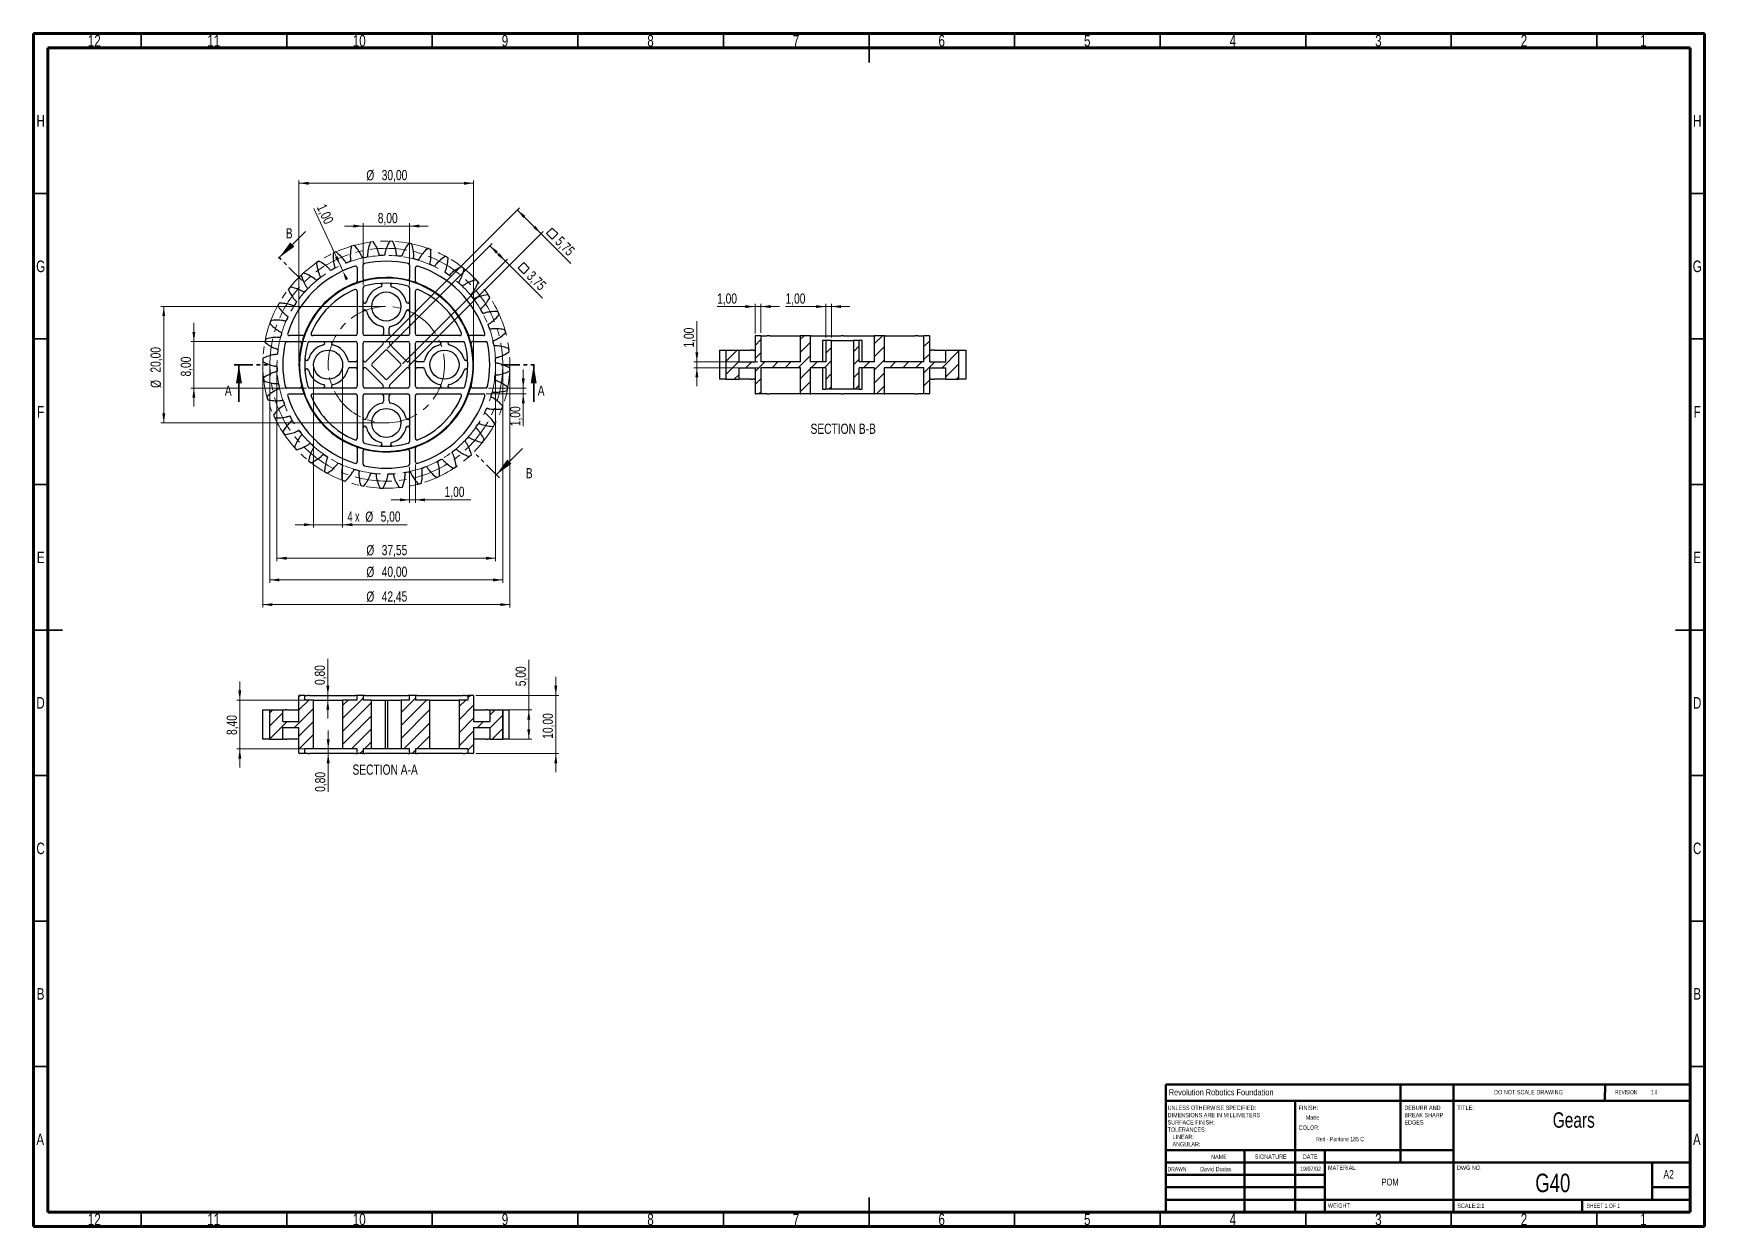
# Model space of a CAD drawing. Header units: millimetres. Extents: x 15 to 589, y 5 to 415.
import ezdxf

# ---------------------------------------------------------------- set-up
doc = ezdxf.new("R2010")
doc.units = ezdxf.units.MM
doc.linetypes.add('CENTERX2', pattern=[20.32, 12.7, -2.54, 2.54, -2.54])
doc.linetypes.add('PHANTOM', pattern=[12.7, 6.35, -1.27, 1.27, -1.27, 1.27, -1.27])
doc.styles.add('SLDTEXTSTYLE0', font='TXT', dxfattribs={"width": 0.75})
doc.styles.add('SLDTEXTSTYLE1', font='TXT', dxfattribs={"width": 0.686449})
doc.styles.add('SLDTEXTSTYLE2', font='TXT', dxfattribs={"width": 0.625})
doc.styles.add('SLDTEXTSTYLE3', font='TXT', dxfattribs={"width": 0.6875})
doc.styles.add('SLDTEXTSTYLE4', font='TXT', dxfattribs={"width": 0.697368})
doc.styles.add('SLDTEXTSTYLE5', font='TXT', dxfattribs={"width": 0.666667})
doc.dimstyles.new('SLDDIMSTYLE0', dxfattribs={"dimtxt": 3.5, "dimasz": 3.302, "dimexe": 0, "dimexo": 0.0625, "dimgap": 0.875, "dimtad": 1, "dimlfac": 0.5, "dimrnd": 1e-09, "dimzin": 12, "dimdsep": 46, "dimtxsty": 'SLDTEXTSTYLE0', "dimsah": 1, "dimcen": 0.09, "dimadec": 0, "dimazin": 3, "dimtfac": 1, "dimtofl": 0, "dimtmove": 0, "dimatfit": 3, "dimfxl": 0, "dimfrac": 2, "dimtolj": 1, "dimtzin": 12, "dimarcsym": 0})
doc.dimstyles.new('SLDDIMSTYLE1', dxfattribs={"dimtxt": 3.5, "dimasz": 3.302, "dimexe": 0, "dimexo": 0.0625, "dimgap": 0.875, "dimtad": 1, "dimlfac": 0.5, "dimrnd": 1e-09, "dimzin": 12, "dimdsep": 46, "dimtxsty": 'SLDTEXTSTYLE0', "dimsah": 1, "dimcen": 0.09, "dimadec": 0, "dimazin": 3, "dimtfac": 1, "dimtmove": 0, "dimatfit": 0, "dimfxl": 0, "dimfrac": 2, "dimtolj": 1, "dimtzin": 12, "dimarcsym": 0})
doc.dimstyles.new('SLDDIMSTYLE2', dxfattribs={"dimtxt": 3.5, "dimasz": 3.302, "dimexe": 0, "dimexo": 0.0625, "dimgap": 0.875, "dimtad": 1, "dimlfac": 0.5, "dimrnd": 1e-09, "dimdsep": 46, "dimtxsty": 'SLDTEXTSTYLE0', "dimsah": 1, "dimcen": 0.09, "dimadec": 0, "dimazin": 2, "dimtfac": 1, "dimtmove": 0, "dimatfit": 0, "dimfxl": 0, "dimfrac": 2, "dimtolj": 1, "dimtzin": 12, "dimarcsym": 0})

msp = doc.modelspace()

# ---------------------------------------------------------------- texts
at = {"color": 7, "linetype": 'Continuous', "lineweight": 0}
for s, insert, char_height, attachment_point, style in [('12', (35.92, 414.452), 3.9687, 2, 'SLDTEXTSTYLE0'), ('11', (76.92, 414.452), 3.9687, 2, 'SLDTEXTSTYLE0'), ('10', (126.92, 414.452), 3.9687, 2, 'SLDTEXTSTYLE0'), ('9', (176.96, 414.452), 3.969, 2, 'SLDTEXTSTYLE0'), ('8', (226.96, 414.452), 3.969, 2, 'SLDTEXTSTYLE0'), ('7', (276.96, 414.452), 3.969, 2, 'SLDTEXTSTYLE0'), ('6', (326.96, 414.452), 3.969, 2, 'SLDTEXTSTYLE0'), ('5', (376.96, 414.452), 3.969, 2, 'SLDTEXTSTYLE0'), ('4', (426.96, 414.452), 3.969, 2, 'SLDTEXTSTYLE0'), ('3', (476.96, 414.452), 3.969, 2, 'SLDTEXTSTYLE0'), ('2', (526.96, 414.452), 3.969, 2, 'SLDTEXTSTYLE0'), ('1', (567.96, 414.452), 3.969, 2, 'SLDTEXTSTYLE0'), ('H', (17.49, 386.952), 3.969, 2, 'SLDTEXTSTYLE0'), ('H', (586.49, 386.952), 3.969, 2, 'SLDTEXTSTYLE0'), ('G', (17.487, 336.952), 3.969, 2, 'SLDTEXTSTYLE0'), ('G', (586.487, 336.952), 3.969, 2, 'SLDTEXTSTYLE0'), ('F', (17.458, 286.952), 3.969, 2, 'SLDTEXTSTYLE0'), ('F', (586.458, 286.952), 3.969, 2, 'SLDTEXTSTYLE0'), ('SECTION B-B', (293.135, 280.905), 3.5, 2, 'SLDTEXTSTYLE0'), ('E', (17.508, 236.952), 3.969, 2, 'SLDTEXTSTYLE0'), ('E', (586.508, 236.952), 3.969, 2, 'SLDTEXTSTYLE0'), ('D', (17.453, 186.952), 3.969, 2, 'SLDTEXTSTYLE0'), ('D', (586.453, 186.952), 3.969, 2, 'SLDTEXTSTYLE0'), ('SECTION A-A', (135.806, 163.775), 3.5, 2, 'SLDTEXTSTYLE0'), ('C', (17.459, 136.952), 3.969, 2, 'SLDTEXTSTYLE0'), ('C', (586.459, 136.952), 3.969, 2, 'SLDTEXTSTYLE0'), ('B', (17.471, 86.952), 3.969, 2, 'SLDTEXTSTYLE0'), ('B', (586.471, 86.952), 3.969, 2, 'SLDTEXTSTYLE0'), ('Revolution Robotics Foundation', (404.963, 52.212), 2.11667, 1, 'SLDTEXTSTYLE0'), ('DO NOT SCALE DRAWING', (516.715, 51.937), 1.5, 1, 'SLDTEXTSTYLE0'), ('REVISION           1.0', (558.327, 51.937), 1.5, 1, 'SLDTEXTSTYLE2'), ('FINISH:', (449.564, 46.566), 1.5, 1, 'SLDTEXTSTYLE0'), ('TITLE:', (504.09, 46.576), 1.5, 1, 'SLDTEXTSTYLE0'), ('Matte', (452.005, 43.238), 1.4986, 1, 'SLDTEXTSTYLE0'), ('Gears', (544.069, 44.266), 5.2917, 2, 'SLDTEXTSTYLE0'), ('A', (17.34, 36.952), 3.969, 2, 'SLDTEXTSTYLE0'), ('COLOR:', (449.564, 39.742), 1.5, 1, 'SLDTEXTSTYLE0'), ('Red - Pantone 185 C', (463.792, 35.826), 1.4986, 2, 'SLDTEXTSTYLE4'), ('A', (586.34, 36.952), 3.969, 2, 'SLDTEXTSTYLE0'), ('NAME', (419.506, 29.716), 1.5, 1, 'SLDTEXTSTYLE0'), ('SIGNATURE', (434.494, 29.776), 1.5, 1, 'SLDTEXTSTYLE0'), ('DATE', (451.008, 29.776), 1.5, 1, 'SLDTEXTSTYLE0'), ('DRAWN', (404.554, 25.505), 1.5, 1, 'SLDTEXTSTYLE1'), ('David Dudas', (421.125, 25.503), 1.4986, 2, 'SLDTEXTSTYLE0'), ('19/07/02', (453.647, 25.603), 1.4986, 2, 'SLDTEXTSTYLE0'), ('MATERIAL:', (459.646, 25.986), 1.5, 1, 'SLDTEXTSTYLE0'), ('DWG NO.', (503.953, 25.986), 1.5, 1, 'SLDTEXTSTYLE0'), ('G40', (536.867, 23.181), 6.35, 2, 'SLDTEXTSTYLE0'), ('A2', (574.871, 24.406), 2.9104, 1, 'SLDTEXTSTYLE0'), ('POM', (480.966, 21.486), 2.3813, 2, 'SLDTEXTSTYLE0'), ('WEIGHT:', (459.618, 12.949), 1.4986, 1, 'SLDTEXTSTYLE0'), ('SCALE:2:1', (504.074, 12.9), 1.5, 1, 'SLDTEXTSTYLE0'), ('SHEET 1 OF 1', (548.478, 12.9), 1.5, 1, 'SLDTEXTSTYLE3'), ('12', (35.92, 9.452), 3.9687, 2, 'SLDTEXTSTYLE0'), ('11', (76.92, 9.452), 3.9687, 2, 'SLDTEXTSTYLE0'), ('10', (126.92, 9.452), 3.9687, 2, 'SLDTEXTSTYLE0'), ('9', (176.96, 9.452), 3.969, 2, 'SLDTEXTSTYLE0'), ('8', (226.96, 9.452), 3.969, 2, 'SLDTEXTSTYLE0'), ('7', (276.96, 9.452), 3.969, 2, 'SLDTEXTSTYLE0'), ('6', (326.96, 9.452), 3.969, 2, 'SLDTEXTSTYLE0'), ('5', (376.96, 9.452), 3.969, 2, 'SLDTEXTSTYLE0'), ('4', (426.96, 9.452), 3.969, 2, 'SLDTEXTSTYLE0'), ('3', (476.96, 9.452), 3.969, 2, 'SLDTEXTSTYLE0'), ('2', (526.96, 9.452), 3.969, 2, 'SLDTEXTSTYLE0'), ('1', (567.96, 9.452), 3.969, 2, 'SLDTEXTSTYLE0')]:
    msp.add_mtext(s, dxfattribs=dict(at, insert=insert, char_height=char_height, attachment_point=attachment_point, style=style))
at = {"color": 7, "linetype": 'Continuous', "char_height": 3.5, "attachment_point": 1, "style": 'SLDTEXTSTYLE0'}
for s, insert in [('B', (101.684, 348.077)), ('A', (80.757, 294.014)), ('A', (188.208, 294.014)), ('B', (184.127, 265.635))]:
    msp.add_mtext(s, dxfattribs=dict(at, insert=insert))

# ---------------------------------------------------------------- blocks, each defined once
blk = doc.blocks.new('SW_NOTE_0')
at = {"color": 0, "linetype": 'Continuous', "lineweight": 0, "char_height": 1.5, "attachment_point": 1, "style": 'SLDTEXTSTYLE0'}
for s, insert in [('UNLESS OTHERWISE SPECIFIED:', (0, 1.93)), ('TOLERANCES:', (0, -5.57)), ('SURFACE FINISH:', (0, -3.07)), ('DIMENSIONS ARE IN MILLIMETERS', (0, -0.57)), ('ANGULAR:', (1.69, -10.57)), ('LINEAR:', (1.69, -8.07))]:
    blk.add_mtext(s, dxfattribs=dict(at, insert=insert))
blk = doc.blocks.new('SW_NOTE_0_1')
at = {"color": 0, "linetype": 'Continuous', "lineweight": 0, "char_height": 1.5, "attachment_point": 1, "style": 'SLDTEXTSTYLE0'}
for s, insert in [('DEBURR AND', (0, 1.93)), ('BREAK SHARP', (0, -0.57)), ('EDGES', (0, -3.07))]:
    blk.add_mtext(s, dxfattribs=dict(at, insert=insert))
blk = doc.blocks.new('_D')
at = {"color": 7, "linetype": 'Continuous', "lineweight": 0}
for p, q in [((96.21, 300.15), (96.21, 226.2)), ((176.21, 300.15), (176.21, 226.2)), ((96.21, 227.2), (176.21, 227.2))]:
    blk.add_line(p, q, dxfattribs=at)
at = {"color": 7, "linetype": 'Continuous', "lineweight": 18}
for points in [[(96.21, 227.2), (99.51, 226.69), (99.51, 227.71)], [(176.21, 227.2), (172.91, 227.71), (172.91, 226.69)]]:
    blk.add_solid(points, dxfattribs=at)
at = {"color": 7, "linetype": 'Continuous', "lineweight": 18, "char_height": 3.5, "attachment_point": 1, "style": 'SLDTEXTSTYLE0'}
for s, insert in [('%%c', (129.35, 231.71)), ('40,00', (134.63, 231.77))]:
    blk.add_mtext(s, dxfattribs=dict(at, insert=insert))
blk = doc.blocks.new('_D_1')
at = {"color": 7, "linetype": 'Continuous', "lineweight": 0}
for p, q in [((135.21, 321.15), (58.77, 321.15)), ((59.77, 281.15), (59.77, 321.15)), ((135.21, 281.15), (58.77, 281.15))]:
    blk.add_line(p, q, dxfattribs=at)
at = {"color": 7, "linetype": 'Continuous', "lineweight": 18}
for points in [[(59.77, 321.15), (59.27, 317.85), (60.28, 317.85)], [(59.77, 281.15), (60.28, 284.45), (59.27, 284.45)]]:
    blk.add_solid(points, dxfattribs=at)
at = {"color": 7, "linetype": 'Continuous', "lineweight": 18, "char_height": 3.5, "attachment_point": 1, "rotation": 90, "style": 'SLDTEXTSTYLE0'}
for s, insert in [('20,00', (55.21, 298.45)), ('%%c', (55.26, 293.18))]:
    blk.add_mtext(s, dxfattribs=dict(at, insert=insert))
blk = doc.blocks.new('_D_2')
at = {"color": 7, "linetype": 'Continuous', "lineweight": 0}
for p, q in [((98.66, 300.15), (98.66, 233.65)), ((173.76, 300.15), (173.76, 233.65)), ((98.66, 234.65), (173.76, 234.65))]:
    blk.add_line(p, q, dxfattribs=at)
at = {"color": 7, "linetype": 'Continuous', "lineweight": 18}
for points in [[(98.66, 234.65), (101.96, 234.14), (101.96, 235.16)], [(173.76, 234.65), (170.46, 235.16), (170.46, 234.14)]]:
    blk.add_solid(points, dxfattribs=at)
at = {"color": 7, "linetype": 'Continuous', "lineweight": 18, "char_height": 3.5, "attachment_point": 1, "style": 'SLDTEXTSTYLE0'}
for s, insert in [('%%c', (129.35, 239.16)), ('37,55', (134.63, 239.21))]:
    blk.add_mtext(s, dxfattribs=dict(at, insert=insert))
blk = doc.blocks.new('_D_3')
at = {"color": 7, "linetype": 'Continuous', "lineweight": 0}
for p, q in [((93.76, 300.15), (93.76, 217.72)), ((178.66, 300.15), (178.66, 217.72)), ((93.76, 218.72), (178.66, 218.72))]:
    blk.add_line(p, q, dxfattribs=at)
at = {"color": 7, "linetype": 'Continuous', "lineweight": 18}
for points in [[(93.76, 218.72), (97.06, 218.21), (97.06, 219.23)], [(178.66, 218.72), (175.36, 219.23), (175.36, 218.21)]]:
    blk.add_solid(points, dxfattribs=at)
at = {"color": 7, "linetype": 'Continuous', "lineweight": 18, "char_height": 3.5, "attachment_point": 1, "style": 'SLDTEXTSTYLE0'}
for s, insert in [('%%c', (129.35, 223.23)), ('42,45', (134.63, 223.28))]:
    blk.add_mtext(s, dxfattribs=dict(at, insert=insert))
blk = doc.blocks.new('_D_4')
at = {"color": 7, "linetype": 'Continuous', "lineweight": 0}
for p, q in [((121.26, 333.41), (111.32, 354.88)), ((120.42, 335.22), (117.75, 340.99)), ((120.42, 335.22), (121.26, 333.41))]:
    blk.add_line(p, q, dxfattribs=at)
at = {"color": 7, "linetype": 'Continuous', "lineweight": 18}
for points in [[(120.42, 335.22), (119.49, 338.43), (118.57, 338.01)], [(121.26, 333.41), (122.19, 330.2), (123.11, 330.62)]]:
    blk.add_solid(points, dxfattribs=at)
at = {"color": 7, "linetype": 'Continuous', "lineweight": 18, "insert": (115.41, 356.78), "char_height": 3.5, "attachment_point": 1, "rotation": 294.86012, "style": 'SLDTEXTSTYLE0'}
blk.add_mtext('1,00', dxfattribs=at)
blk = doc.blocks.new('_D_5')
at = {"color": 7, "linetype": 'Continuous', "lineweight": 0}
for p, q in [((106.21, 302.15), (106.21, 364.51)), ((106.21, 363.51), (166.21, 363.51)), ((166.21, 302.15), (166.21, 364.51))]:
    blk.add_line(p, q, dxfattribs=at)
at = {"color": 7, "linetype": 'Continuous', "lineweight": 18}
for points in [[(106.21, 363.51), (109.51, 363), (109.51, 364.01)], [(166.21, 363.51), (162.91, 364.01), (162.91, 363)]]:
    blk.add_solid(points, dxfattribs=at)
at = {"color": 7, "linetype": 'Continuous', "lineweight": 18, "char_height": 3.5, "attachment_point": 1, "style": 'SLDTEXTSTYLE0'}
for s, insert in [('%%c', (129.35, 368.02)), ('30,00', (134.63, 368.07))]:
    blk.add_mtext(s, dxfattribs=dict(at, insert=insert))
blk = doc.blocks.new('_D_6')
at = {"color": 7, "linetype": 'Continuous', "lineweight": 0}
for p, q in [((111.21, 300.15), (111.21, 245.18)), ((121.21, 300.15), (121.21, 245.18)), ((111.21, 246.18), (104.86, 246.18)), ((111.21, 246.18), (121.21, 246.18)), ((121.21, 246.18), (143.32, 246.18))]:
    blk.add_line(p, q, dxfattribs=at)
at = {"color": 7, "linetype": 'Continuous', "lineweight": 18}
for points in [[(111.21, 246.18), (107.91, 246.69), (107.91, 245.67)], [(121.21, 246.18), (124.51, 245.67), (124.51, 246.69)]]:
    blk.add_solid(points, dxfattribs=at)
at = {"color": 7, "linetype": 'Continuous', "lineweight": 18, "char_height": 3.5, "attachment_point": 1}
for s, insert, style in [('4 x', (122.87, 250.74), 'SLDTEXTSTYLE5'), ('%%c', (128.99, 250.69), 'SLDTEXTSTYLE0'), ('5,00', (134.26, 250.74), 'SLDTEXTSTYLE0')]:
    blk.add_mtext(s, dxfattribs=dict(at, insert=insert, style=style))
blk = doc.blocks.new('SW_SYMBOL_MOD_BOX')
at = {"color": 0, "linetype": 'Continuous', "lineweight": 18}
for p, q in [((200, 200), (200, 800)), ((200, 800), (800, 800)), ((200, 200), (800, 200)), ((800, 800), (800, 200))]:
    blk.add_line(p, q, dxfattribs=at)
blk = doc.blocks.new('_D_7')
at = {"color": 7, "linetype": 'Continuous', "lineweight": 0}
for p, q in [((136.49, 306.74), (172.52, 342.77)), ((171.81, 342.06), (177.12, 336.76)), ((141.79, 301.44), (177.82, 337.46)), ((177.12, 336.76), (189.82, 324.05))]:
    blk.add_line(p, q, dxfattribs=at)
at = {"color": 7, "linetype": 'Continuous', "lineweight": 18}
for points in [[(171.81, 342.06), (173.79, 339.37), (174.51, 340.08)], [(177.12, 336.76), (175.14, 339.45), (174.42, 338.73)]]:
    blk.add_solid(points, dxfattribs=at)
at = {"color": 7, "linetype": 'Continuous', "lineweight": 18, "xscale": 0.004470703125, "yscale": 0.004470703125, "zscale": 0.004470703125, "rotation": 315.0000000000007}
blk.add_blockref('SW_SYMBOL_MOD_BOX', (180.23, 334.33), dxfattribs=at)
at = {"color": 7, "linetype": 'Continuous', "lineweight": 18, "insert": (186.65, 333.68), "char_height": 3.5, "attachment_point": 1, "rotation": 315, "style": 'SLDTEXTSTYLE0'}
blk.add_mtext('3,75', dxfattribs=at)
blk = doc.blocks.new('_D_8')
at = {"color": 7, "linetype": 'Continuous', "lineweight": 0}
for p, q in [((128.21, 348.79), (121.86, 348.79)), ((128.21, 328.53), (128.21, 349.79)), ((128.21, 348.79), (144.21, 348.79)), ((144.21, 328.53), (144.21, 349.79)), ((144.21, 348.79), (150.56, 348.79))]:
    blk.add_line(p, q, dxfattribs=at)
at = {"color": 7, "linetype": 'Continuous', "lineweight": 18}
for points in [[(128.21, 348.79), (124.91, 349.3), (124.91, 348.28)], [(144.21, 348.79), (147.51, 348.28), (147.51, 349.3)]]:
    blk.add_solid(points, dxfattribs=at)
at = {"color": 7, "linetype": 'Continuous', "lineweight": 18, "insert": (133.28, 353.3), "char_height": 3.5, "attachment_point": 1, "style": 'SLDTEXTSTYLE0'}
blk.add_mtext('8,00', dxfattribs=at)
blk = doc.blocks.new('_D_9')
at = {"color": 7, "linetype": 'Continuous', "lineweight": 0}
for p, q in [((70.11, 309.15), (70.11, 315.5)), ((108.83, 309.15), (69.11, 309.15)), ((70.11, 309.15), (70.11, 293.15)), ((108.83, 293.15), (69.11, 293.15)), ((70.11, 293.15), (70.11, 286.8))]:
    blk.add_line(p, q, dxfattribs=at)
at = {"color": 7, "linetype": 'Continuous', "lineweight": 18}
for points in [[(70.11, 309.15), (70.62, 312.45), (69.6, 312.45)], [(70.11, 293.15), (69.6, 289.85), (70.62, 289.85)]]:
    blk.add_solid(points, dxfattribs=at)
at = {"color": 7, "linetype": 'Continuous', "lineweight": 18, "insert": (65.6, 297.11), "char_height": 3.5, "attachment_point": 1, "rotation": 90, "style": 'SLDTEXTSTYLE0'}
blk.add_mtext('8,00', dxfattribs=at)
blk = doc.blocks.new('_D_10')
at = {"color": 7, "linetype": 'Continuous', "lineweight": 0}
for p, q in [((144.21, 266), (144.21, 253.71)), ((146.21, 266.85), (146.21, 253.71)), ((144.21, 254.71), (137.86, 254.71)), ((144.21, 254.71), (146.21, 254.71)), ((146.21, 254.71), (165.28, 254.71))]:
    blk.add_line(p, q, dxfattribs=at)
at = {"color": 7, "linetype": 'Continuous', "lineweight": 18}
for points in [[(144.21, 254.71), (140.91, 255.22), (140.91, 254.21)], [(146.21, 254.71), (149.51, 254.21), (149.51, 255.22)]]:
    blk.add_solid(points, dxfattribs=at)
at = {"color": 7, "linetype": 'Continuous', "lineweight": 18, "insert": (156.23, 259.23), "char_height": 3.5, "attachment_point": 1, "style": 'SLDTEXTSTYLE0'}
blk.add_mtext('1,00', dxfattribs=at)
blk = doc.blocks.new('_D_11')
at = {"color": 7, "linetype": 'Continuous', "lineweight": 0}
for p, q in [((183.25, 293.15), (183.25, 299.5)), ((171.36, 293.15), (184.25, 293.15)), ((183.25, 291.15), (183.25, 293.15)), ((170.51, 291.15), (184.25, 291.15)), ((183.25, 291.15), (183.25, 280.04))]:
    blk.add_line(p, q, dxfattribs=at)
at = {"color": 7, "linetype": 'Continuous', "lineweight": 18}
for points in [[(183.25, 293.15), (183.76, 296.45), (182.74, 296.45)], [(183.25, 291.15), (182.74, 287.85), (183.76, 287.85)]]:
    blk.add_solid(points, dxfattribs=at)
at = {"color": 7, "linetype": 'Continuous', "lineweight": 18, "insert": (178.74, 280.04), "char_height": 3.5, "attachment_point": 1, "rotation": 90, "style": 'SLDTEXTSTYLE0'}
blk.add_mtext('1,00', dxfattribs=at)
blk = doc.blocks.new('_D_12')
at = {"color": 7, "linetype": 'Continuous', "lineweight": 0}
for p, q in [((135.74, 308.82), (181.95, 355.02)), ((181.24, 354.32), (189.37, 346.18)), ((143.87, 300.68), (190.08, 346.89)), ((189.37, 346.18), (199.61, 335.94))]:
    blk.add_line(p, q, dxfattribs=at)
at = {"color": 7, "linetype": 'Continuous', "lineweight": 18}
for points in [[(181.24, 354.32), (183.21, 351.62), (183.93, 352.34)], [(189.37, 346.18), (187.4, 348.88), (186.68, 348.16)]]:
    blk.add_solid(points, dxfattribs=at)
at = {"color": 7, "linetype": 'Continuous', "lineweight": 18, "xscale": 0.004470703125, "yscale": 0.004470703125, "zscale": 0.004470703125, "rotation": 315.0000000000008}
blk.add_blockref('SW_SYMBOL_MOD_BOX', (190.02, 346.22), dxfattribs=at)
at = {"color": 7, "linetype": 'Continuous', "lineweight": 18, "insert": (196.44, 345.57), "char_height": 3.5, "attachment_point": 1, "rotation": 315, "style": 'SLDTEXTSTYLE0'}
blk.add_mtext('5,75', dxfattribs=at)
blk = doc.blocks.new('_D_13')
at = {"color": 7, "linetype": 'Continuous', "lineweight": 0}
for p, q in [((185.15, 182.54), (185.15, 199.73)), ((177.2, 182.54), (186.15, 182.54)), ((185.15, 182.54), (185.15, 172.54)), ((177.2, 172.54), (186.15, 172.54))]:
    blk.add_line(p, q, dxfattribs=at)
at = {"color": 7, "linetype": 'Continuous', "lineweight": 18}
for points in [[(185.15, 182.54), (184.64, 179.24), (185.65, 179.24)], [(185.15, 172.54), (185.65, 175.84), (184.64, 175.84)]]:
    blk.add_solid(points, dxfattribs=at)
at = {"color": 7, "linetype": 'Continuous', "lineweight": 18, "insert": (180.63, 190.68), "char_height": 3.5, "attachment_point": 1, "rotation": 90, "style": 'SLDTEXTSTYLE0'}
blk.add_mtext('5,00', dxfattribs=at)
blk = doc.blocks.new('_D_14')
at = {"color": 7, "linetype": 'Continuous', "lineweight": 0}
for p, q in [((194.42, 187.54), (194.42, 193.89)), ((167.01, 187.54), (195.42, 187.54)), ((194.42, 187.54), (194.42, 167.54)), ((167.01, 167.54), (195.42, 167.54)), ((194.42, 167.54), (194.42, 161.19))]:
    blk.add_line(p, q, dxfattribs=at)
at = {"color": 7, "linetype": 'Continuous', "lineweight": 18}
for points in [[(194.42, 187.54), (194.93, 190.84), (193.92, 190.84)], [(194.42, 167.54), (193.92, 164.24), (194.93, 164.24)]]:
    blk.add_solid(points, dxfattribs=at)
at = {"color": 7, "linetype": 'Continuous', "lineweight": 18, "insert": (189.91, 172.62), "char_height": 3.5, "attachment_point": 1, "rotation": 90, "style": 'SLDTEXTSTYLE0'}
blk.add_mtext('10,00', dxfattribs=at)
blk = doc.blocks.new('_D_15')
at = {"color": 7, "linetype": 'Continuous', "lineweight": 0}
for p, q in [((85.88, 185.94), (85.88, 192.29)), ((115.21, 185.94), (84.88, 185.94)), ((85.88, 185.94), (85.88, 169.14)), ((115.21, 169.14), (84.88, 169.14)), ((85.88, 169.14), (85.88, 162.79))]:
    blk.add_line(p, q, dxfattribs=at)
at = {"color": 7, "linetype": 'Continuous', "lineweight": 18}
for points in [[(85.88, 185.94), (86.39, 189.24), (85.37, 189.24)], [(85.88, 169.14), (85.37, 165.84), (86.39, 165.84)]]:
    blk.add_solid(points, dxfattribs=at)
at = {"color": 7, "linetype": 'Continuous', "lineweight": 18, "insert": (81.37, 173.92), "char_height": 3.5, "attachment_point": 1, "rotation": 90, "style": 'SLDTEXTSTYLE0'}
blk.add_mtext('8,40', dxfattribs=at)
blk = doc.blocks.new('_D_16')
at = {"color": 7, "linetype": 'Continuous', "lineweight": 0}
for p, q in [((116.12, 187.54), (116.12, 200.14)), ((116.12, 187.54), (116.12, 185.94)), ((116.12, 185.94), (116.12, 179.59))]:
    blk.add_line(p, q, dxfattribs=at)
at = {"color": 7, "linetype": 'Continuous', "lineweight": 18}
for points in [[(116.12, 187.54), (116.63, 190.84), (115.62, 190.84)], [(116.12, 185.94), (115.62, 182.64), (116.63, 182.64)]]:
    blk.add_solid(points, dxfattribs=at)
at = {"color": 7, "linetype": 'Continuous', "lineweight": 18, "insert": (111.61, 191.09), "char_height": 3.5, "attachment_point": 1, "rotation": 90, "style": 'SLDTEXTSTYLE0'}
blk.add_mtext('0,80', dxfattribs=at)
blk = doc.blocks.new('_D_17')
at = {"color": 7, "linetype": 'Continuous', "lineweight": 0}
for p, q in [((116.25, 169.14), (116.25, 175.49)), ((116.25, 169.14), (116.25, 167.54)), ((116.25, 167.54), (116.25, 154.38))]:
    blk.add_line(p, q, dxfattribs=at)
at = {"color": 7, "linetype": 'Continuous', "lineweight": 18}
for points in [[(116.25, 169.14), (116.76, 172.44), (115.74, 172.44)], [(116.25, 167.54), (115.74, 164.24), (116.76, 164.24)]]:
    blk.add_solid(points, dxfattribs=at)
at = {"color": 7, "linetype": 'Continuous', "lineweight": 18, "insert": (111.74, 154.38), "char_height": 3.5, "attachment_point": 1, "rotation": 90, "style": 'SLDTEXTSTYLE0'}
blk.add_mtext('0,80', dxfattribs=at)
blk = doc.blocks.new('_D_18')
at = {"color": 7, "linetype": 'Continuous', "lineweight": 0}
for p, q in [((262.87, 311.93), (262.87, 322.13)), ((264.87, 312.13), (264.87, 322.13)), ((262.87, 321.13), (249.83, 321.13)), ((262.87, 321.13), (264.87, 321.13)), ((264.87, 321.13), (271.22, 321.13))]:
    blk.add_line(p, q, dxfattribs=at)
at = {"color": 7, "linetype": 'Continuous', "lineweight": 18}
for points in [[(262.87, 321.13), (259.57, 321.64), (259.57, 320.63)], [(264.87, 321.13), (268.18, 320.63), (268.18, 321.64)]]:
    blk.add_solid(points, dxfattribs=at)
at = {"color": 7, "linetype": 'Continuous', "lineweight": 18, "insert": (249.83, 325.65), "char_height": 3.5, "attachment_point": 1, "style": 'SLDTEXTSTYLE0'}
blk.add_mtext('1,00', dxfattribs=at)
blk = doc.blocks.new('_D_19')
at = {"color": 7, "linetype": 'Continuous', "lineweight": 0}
for p, q in [((242.87, 302.13), (242.87, 316.1)), ((263.87, 302.13), (241.87, 302.13)), ((263.87, 300.13), (241.87, 300.13)), ((242.87, 302.13), (242.87, 300.13)), ((242.87, 300.13), (242.87, 293.78))]:
    blk.add_line(p, q, dxfattribs=at)
at = {"color": 7, "linetype": 'Continuous', "lineweight": 18}
for points in [[(242.87, 302.13), (243.38, 305.44), (242.36, 305.44)], [(242.87, 300.13), (242.36, 296.83), (243.38, 296.83)]]:
    blk.add_solid(points, dxfattribs=at)
at = {"color": 7, "linetype": 'Continuous', "lineweight": 18, "insert": (238.36, 307.05), "char_height": 3.5, "attachment_point": 1, "rotation": 90, "style": 'SLDTEXTSTYLE0'}
blk.add_mtext('1,00', dxfattribs=at)
blk = doc.blocks.new('_D_20')
at = {"color": 7, "linetype": 'Continuous', "lineweight": 0}
for p, q in [((287.12, 310.53), (287.12, 322.13)), ((289.12, 310.53), (289.12, 322.13)), ((287.12, 321.13), (273.34, 321.13)), ((289.12, 321.13), (287.12, 321.13)), ((289.12, 321.13), (295.47, 321.13))]:
    blk.add_line(p, q, dxfattribs=at)
at = {"color": 7, "linetype": 'Continuous', "lineweight": 18}
for points in [[(287.12, 321.13), (283.82, 321.64), (283.82, 320.63)], [(289.12, 321.13), (292.43, 320.63), (292.43, 321.64)]]:
    blk.add_solid(points, dxfattribs=at)
at = {"color": 7, "linetype": 'Continuous', "lineweight": 18, "insert": (273.34, 325.65), "char_height": 3.5, "attachment_point": 1, "style": 'SLDTEXTSTYLE0'}
blk.add_mtext('1,00', dxfattribs=at)

# ---------------------------------------------------------------- dimensions: what is measured, and where the dimension line sits
at = {"color": 7, "linetype": 'Continuous', "lineweight": 18}
for base, p1, p2, angle, text, picture, middle in [((166.208, 363.505), (106.208, 301.153), (166.208, 301.153), 0, '%%c<>', '_D_5', (137.808, 363.505)), ((189.371, 346.183), (135.033, 308.109), (143.164, 299.977), 315, '{\\fGDT;o}<>', '_D_12', (194.643, 340.911)), ((177.115, 336.757), (135.784, 306.032), (141.087, 300.729), 315, '{\\fGDT;o}<>', '_D_7', (184.857, 329.015)), ((59.774, 321.153), (136.208, 281.153), (136.208, 321.153), 90, '%%c<>', '_D_1', (59.774, 301.634))]:
    dim = msp.add_linear_dim(base=base, p1=p1, p2=p2, angle=angle, text=text, dimstyle='SLDDIMSTYLE0', dxfattribs=at)
    dim.commit()
    dim.dimension.update_dxf_attribs({"geometry": picture, "text_midpoint": middle, "dimtype": 160})
for base, p1, p2, angle, dimstyle, picture, middle in [((121.264, 333.407), (120.422, 335.224), (121.264, 333.407), 294.860124, 'SLDDIMSTYLE1', '_D_4', (113.218, 350.772)), ((287.124, 321.134), (289.124, 309.534), (287.124, 309.534), 0, 'SLDDIMSTYLE1', '_D_20', (277.869, 321.134)), ((242.868, 300.134), (264.874, 302.134), (264.874, 300.134), 90, 'SLDDIMSTYLE1', '_D_19', (242.868, 311.571)), ((70.11, 293.153), (109.827, 309.153), (109.827, 293.153), 90, 'SLDDIMSTYLE1', '_D_9', (70.11, 301.634)), ((183.251, 293.153), (169.511, 291.153), (170.365, 293.153), 90, 'SLDDIMSTYLE1', '_D_11', (183.251, 284.561)), ((116.124, 185.939), (106.408, 187.539), (108.283, 185.939), 90, 'SLDDIMSTYLE2', '_D_16', (116.124, 195.618)), ((185.146, 172.539), (176.203, 182.539), (176.203, 172.539), 90, 'SLDDIMSTYLE0', '_D_13', (185.146, 195.208)), ((85.881, 169.139), (116.208, 185.939), (116.208, 169.139), 90, 'SLDDIMSTYLE1', '_D_15', (85.881, 178.441)), ((194.424, 167.539), (166.008, 187.539), (166.008, 167.539), 90, 'SLDDIMSTYLE1', '_D_14', (194.424, 178.441)), ((116.249, 167.539), (123.638, 169.139), (108.208, 167.539), 90, 'SLDDIMSTYLE2', '_D_17', (116.249, 158.903))]:
    dim = msp.add_linear_dim(base=base, p1=p1, p2=p2, angle=angle, dimstyle=dimstyle, dxfattribs=at)
    dim.commit()
    dim.dimension.update_dxf_attribs({"geometry": picture, "text_midpoint": middle, "dimtype": 160})
for base, p1, p2, picture, middle in [((144.208, 348.789), (128.208, 327.535), (144.208, 327.535), '_D_8', (137.808, 348.789)), ((264.874, 321.134), (262.874, 310.934), (264.874, 311.134), '_D_18', (254.358, 321.134)), ((146.208, 254.714), (144.208, 266.997), (146.208, 267.851), '_D_10', (160.759, 254.714))]:
    dim = msp.add_linear_dim(base=base, p1=p1, p2=p2, dimstyle='SLDDIMSTYLE1', dxfattribs=at)
    dim.commit()
    dim.dimension.update_dxf_attribs({"geometry": picture, "text_midpoint": middle, "dimtype": 160})
for base, p1, p2, text, dimstyle, picture, middle in [((178.658, 218.718), (93.759, 301.153), (178.658, 301.153), '%%c<>', 'SLDDIMSTYLE0', '_D_3', (137.808, 218.718)), ((176.208, 227.2), (96.208, 301.153), (176.208, 301.153), '%%c<>', 'SLDDIMSTYLE0', '_D', (137.808, 227.2)), ((173.759, 234.649), (98.658, 301.153), (173.759, 301.153), '%%c<>', 'SLDDIMSTYLE0', '_D_2', (137.808, 234.649)), ((121.208, 246.179), (111.208, 301.153), (121.208, 301.153), '4 x%%c<>', 'SLDDIMSTYLE1', '_D_6', (133.091, 246.179))]:
    dim = msp.add_linear_dim(base=base, p1=p1, p2=p2, text=text, dimstyle=dimstyle, dxfattribs=at)
    dim.commit()
    dim.dimension.update_dxf_attribs({"geometry": picture, "text_midpoint": middle, "dimtype": 160})

# ---------------------------------------------------------------- hatches: boundary and pattern name
at = {"linetype": 'Continuous', "lineweight": 18}
h = msp.add_hatch(dxfattribs=at)
h.set_pattern_fill('ANSI31', style=0)
edge = h.paths.add_edge_path(flags=0)
edge.add_line((287.124, 292.734), (289.124, 292.734))
edge.add_line((289.124, 292.734), (289.124, 309.534))
edge.add_line((289.124, 309.534), (287.124, 309.534))
edge.add_line((287.124, 309.534), (287.124, 302.134))
edge.add_line((287.124, 302.134), (281.808, 302.134))
edge.add_line((281.808, 302.134), (281.808, 311.134))
edge.add_line((281.808, 311.134), (278.483, 311.134))
edge.add_line((278.483, 311.134), (278.483, 302.134))
edge.add_line((278.483, 302.134), (264.874, 302.134))
edge.add_line((264.874, 302.134), (264.874, 311.134))
edge.add_line((264.874, 311.134), (263.074, 311.134))
edge.add_arc((263.074, 310.934), 0.2, 90, 180)
edge.add_line((262.874, 310.934), (262.874, 302.134))
edge.add_line((262.874, 302.134), (257.325, 302.134))
edge.add_line((257.325, 302.134), (257.325, 306.134))
edge.add_line((257.325, 306.134), (252.879, 306.134))
edge.add_line((252.879, 306.134), (252.879, 296.134))
edge.add_line((252.879, 296.134), (257.325, 296.134))
edge.add_line((257.325, 296.134), (257.325, 300.134))
edge.add_line((257.325, 300.134), (262.874, 300.134))
edge.add_line((262.874, 300.134), (262.874, 291.334))
edge.add_arc((263.074, 291.334), 0.2, 180, 270)
edge.add_line((263.074, 291.134), (264.874, 291.134))
edge.add_line((264.874, 291.134), (264.874, 300.134))
edge.add_line((264.874, 300.134), (278.483, 300.134))
edge.add_line((278.483, 300.134), (278.483, 291.134))
edge.add_line((278.483, 291.134), (281.808, 291.134))
edge.add_line((281.808, 291.134), (281.808, 300.134))
edge.add_line((281.808, 300.134), (287.124, 300.134))
edge.add_line((287.124, 300.134), (287.124, 292.734))
h = msp.add_hatch(dxfattribs=at)
h.set_pattern_fill('ANSI31', style=0)
edge = h.paths.add_edge_path(flags=0)
edge.add_line((296.624, 292.734), (298.624, 292.734))
edge.add_line((298.624, 292.734), (298.624, 300.134))
edge.add_line((298.624, 300.134), (303.939, 300.134))
edge.add_line((303.939, 300.134), (303.939, 291.134))
edge.add_line((303.939, 291.134), (307.264, 291.134))
edge.add_line((307.264, 291.134), (307.264, 300.134))
edge.add_line((307.264, 300.134), (320.874, 300.134))
edge.add_line((320.874, 300.134), (320.874, 291.134))
edge.add_line((320.874, 291.134), (322.674, 291.134))
edge.add_arc((322.674, 291.334), 0.2, 270, 360)
edge.add_line((322.874, 291.334), (322.874, 300.134))
edge.add_line((322.874, 300.134), (328.422, 300.134))
edge.add_line((328.422, 300.134), (328.422, 296.134))
edge.add_line((328.422, 296.134), (332.868, 296.134))
edge.add_line((332.868, 296.134), (332.868, 306.134))
edge.add_line((332.868, 306.134), (328.422, 306.134))
edge.add_line((328.422, 306.134), (328.422, 302.134))
edge.add_line((328.422, 302.134), (322.874, 302.134))
edge.add_line((322.874, 302.134), (322.874, 310.934))
edge.add_arc((322.674, 310.934), 0.2, 0, 90)
edge.add_line((322.674, 311.134), (320.874, 311.134))
edge.add_line((320.874, 311.134), (320.874, 302.134))
edge.add_line((320.874, 302.134), (307.264, 302.134))
edge.add_line((307.264, 302.134), (307.264, 311.134))
edge.add_line((307.264, 311.134), (303.939, 311.134))
edge.add_line((303.939, 311.134), (303.939, 302.134))
edge.add_line((303.939, 302.134), (298.624, 302.134))
edge.add_line((298.624, 302.134), (298.624, 309.534))
edge.add_line((298.624, 309.534), (296.624, 309.534))
edge.add_line((296.624, 309.534), (296.624, 292.734))
h = msp.add_hatch(dxfattribs=at)
h.set_pattern_fill('ANSI31', style=0)
edge = h.paths.add_edge_path(flags=0)
edge.add_line((111.208, 169.139), (111.208, 185.939))
edge.add_line((111.208, 185.939), (108.208, 185.939))
edge.add_line((108.208, 185.939), (108.208, 187.539))
edge.add_line((108.208, 187.539), (106.408, 187.539))
edge.add_arc((106.408, 187.339), 0.2, 90, 180)
edge.add_line((106.208, 187.339), (106.208, 178.539))
edge.add_line((106.208, 178.539), (100.66, 178.539))
edge.add_line((100.66, 178.539), (100.66, 182.539))
edge.add_line((100.66, 182.539), (96.214, 182.539))
edge.add_line((96.214, 182.539), (96.214, 172.539))
edge.add_line((96.214, 172.539), (100.66, 172.539))
edge.add_line((100.66, 172.539), (100.66, 176.539))
edge.add_line((100.66, 176.539), (106.208, 176.539))
edge.add_line((106.208, 176.539), (106.208, 167.739))
edge.add_arc((106.408, 167.739), 0.2, 180, 270)
edge.add_line((106.408, 167.539), (108.208, 167.539))
edge.add_line((108.208, 167.539), (108.208, 169.139))
edge.add_line((108.208, 169.139), (111.208, 169.139))
h = msp.add_hatch(dxfattribs=at)
h.set_pattern_fill('ANSI31', style=0)
h.paths.add_polyline_path([(131.154, 169.139), (131.154, 185.939), (128.208, 185.939), (128.208, 187.539), (126.208, 187.539), (126.208, 185.939), (121.208, 185.939), (121.208, 169.139), (126.208, 169.139), (126.208, 167.539), (128.208, 167.539), (128.208, 169.139)], flags=0)
h = msp.add_hatch(dxfattribs=at)
h.set_pattern_fill('ANSI31', style=0)
h.paths.add_polyline_path([(146.208, 185.939), (146.208, 187.539), (144.208, 187.539), (144.208, 185.939), (141.263, 185.939), (141.263, 169.139), (144.208, 169.139), (144.208, 167.539), (146.208, 167.539), (146.208, 169.139), (151.208, 169.139), (151.208, 185.939)], flags=0)
h = msp.add_hatch(dxfattribs=at)
h.set_pattern_fill('ANSI31', style=0)
edge = h.paths.add_edge_path(flags=0)
edge.add_line((164.208, 187.539), (164.208, 185.939))
edge.add_line((164.208, 185.939), (161.208, 185.939))
edge.add_line((161.208, 185.939), (161.208, 169.139))
edge.add_line((161.208, 169.139), (164.208, 169.139))
edge.add_line((164.208, 169.139), (164.208, 167.539))
edge.add_line((164.208, 167.539), (166.008, 167.539))
edge.add_arc((166.008, 167.739), 0.2, 270, 360)
edge.add_line((166.208, 167.739), (166.208, 176.539))
edge.add_line((166.208, 176.539), (171.757, 176.539))
edge.add_line((171.757, 176.539), (171.757, 172.539))
edge.add_line((171.757, 172.539), (176.203, 172.539))
edge.add_line((176.203, 172.539), (176.203, 182.539))
edge.add_line((176.203, 182.539), (171.757, 182.539))
edge.add_line((171.757, 182.539), (171.757, 178.539))
edge.add_line((171.757, 178.539), (166.208, 178.539))
edge.add_line((166.208, 178.539), (166.208, 187.339))
edge.add_arc((166.008, 187.339), 0.2, 0, 90)
edge.add_line((166.008, 187.539), (164.208, 187.539))

# ---------------------------------------------------------------- linework, layer by layer
at = {"color": 7, "linetype": 'Continuous', "lineweight": 70}
for p, q in [((15, 5), (15, 415)), ((15, 415), (589, 415)), ((589, 415), (589, 5)), ((20, 10), (20, 410)), ((20, 410), (584, 410)), ((584, 410), (584, 10)), ((584, 10), (20, 10)), ((589, 5), (15, 5))]:
    msp.add_line(p, q, dxfattribs=at)
at = {"color": 7, "linetype": 'Continuous', "lineweight": 35}
for p, q in [((52, 410), (52, 415)), ((102, 410), (102, 415)), ((152, 410), (152, 415)), ((202, 410), (202, 415)), ((252, 410), (252, 415)), ((302, 415), (302, 405)), ((302, 410), (302, 415)), ((352, 410), (352, 415)), ((402, 410), (402, 415)), ((452, 410), (452, 415)), ((502, 410), (502, 415)), ((552, 410), (552, 415)), ((20, 360), (15, 360)), ((584, 360), (589, 360)), ((108.397, 346.925), (99.416, 337.945)), ((20, 310), (15, 310)), ((584, 310), (589, 310)), ((85.589, 288.453), (85.589, 301.153)), ((186.828, 288.453), (186.828, 301.153)), ((182.975, 272.347), (173.995, 263.367)), ((20, 260), (15, 260)), ((584, 260), (589, 260)), ((15, 210), (25, 210)), ((20, 210), (15, 210)), ((589, 210), (579, 210)), ((584, 210), (589, 210)), ((20, 160), (15, 160)), ((584, 160), (589, 160)), ((20, 110), (15, 110)), ((584, 110), (589, 110)), ((20, 60), (15, 60)), ((584, 60), (589, 60)), ((302, 5), (302, 15)), ((52, 10), (52, 5)), ((102, 10), (102, 5)), ((152, 10), (152, 5)), ((202, 10), (202, 5)), ((252, 10), (252, 5)), ((302, 10), (302, 5)), ((352, 10), (352, 5)), ((402, 10), (402, 5)), ((452, 10), (452, 5)), ((502, 10), (502, 5)), ((552, 10), (552, 5))]:
    msp.add_line(p, q, dxfattribs=at)
at = {"color": 7, "linetype": 'PHANTOM', "lineweight": 35}
for p, q in [((107.274, 330.087), (98.294, 339.068)), ((84.002, 301.153), (96.708, 301.153)), ((175.715, 301.153), (188.415, 301.153)), ((175.117, 262.244), (166.132, 271.229))]:
    msp.add_line(p, q, dxfattribs=at)
at = {"color": 7, "linetype": 'Continuous', "lineweight": 25}
for p, q in [((117.938, 339.062), (117.937, 338.517)), ((117.95, 339.475), (117.938, 339.062)), ((118.926, 339.925), (117.95, 339.475)), ((119.247, 339.666), (118.926, 339.925)), ((119.663, 339.313), (119.247, 339.666)), ((120.063, 338.952), (119.663, 339.313)), ((120.446, 338.582), (120.063, 338.952)), ((123.853, 339.326), (123.84, 338.806)), ((123.84, 338.806), (123.848, 338.293)), ((123.886, 339.851), (123.853, 339.326)), ((123.937, 340.381), (123.886, 339.851)), ((124.007, 340.915), (123.937, 340.381)), ((124.094, 341.454), (124.007, 340.915)), ((124.17, 341.86), (124.094, 341.454)), ((125.204, 342.152), (124.17, 341.86)), ((125.481, 341.845), (125.204, 342.152)), ((125.836, 341.431), (125.481, 341.845)), ((126.175, 341.012), (125.836, 341.431)), ((126.496, 340.587), (126.175, 341.012)), ((126.798, 340.156), (126.496, 340.587)), ((127.081, 339.72), (126.798, 340.156)), ((127.342, 339.278), (127.081, 339.72)), ((127.579, 338.83), (127.342, 339.278)), ((127.687, 338.603), (127.579, 338.83)), ((129.749, 339.014), (129.744, 338.764)), ((129.744, 338.764), (129.748, 338.516)), ((129.763, 339.264), (129.749, 339.014)), ((129.81, 339.769), (129.763, 339.264)), ((129.882, 340.277), (129.81, 339.769)), ((129.977, 340.789), (129.882, 340.277)), ((130.091, 341.302), (129.977, 340.789)), ((130.225, 341.818), (130.091, 341.302)), ((130.377, 342.335), (130.225, 341.818)), ((130.547, 342.853), (130.377, 342.335)), ((130.686, 343.242), (130.547, 342.853)), ((131.753, 343.368), (130.686, 343.242)), ((131.979, 343.022), (131.753, 343.368)), ((132.265, 342.558), (131.979, 343.022)), ((132.534, 342.091), (132.265, 342.558)), ((132.784, 341.621), (132.534, 342.091)), ((133.015, 341.148), (132.784, 341.621)), ((133.226, 340.673), (133.015, 341.148)), ((133.415, 340.196), (133.226, 340.673)), ((133.579, 339.716), (133.415, 340.196)), ((133.651, 339.475), (133.579, 339.716)), ((133.714, 339.234), (133.651, 339.475)), ((133.768, 338.992), (133.714, 339.234)), ((133.79, 338.871), (133.768, 338.992)), ((133.809, 338.749), (133.79, 338.871)), ((134.381, 338.659), (133.809, 338.749)), ((135.087, 338.686), (134.381, 338.659)), ((135.651, 338.821), (135.087, 338.686)), ((135.66, 338.944), (135.651, 338.821)), ((135.673, 339.067), (135.66, 338.944)), ((135.707, 339.312), (135.673, 339.067)), ((135.752, 339.558), (135.707, 339.312)), ((135.804, 339.803), (135.752, 339.558)), ((135.93, 340.295), (135.804, 339.803)), ((136.081, 340.785), (135.93, 340.295)), ((136.254, 341.275), (136.081, 340.785)), ((136.447, 341.765), (136.254, 341.275)), ((136.66, 342.253), (136.447, 341.765)), ((136.891, 342.74), (136.66, 342.253)), ((137.14, 343.225), (136.891, 342.74)), ((137.338, 343.588), (137.14, 343.225)), ((138.412, 343.546), (137.338, 343.588)), ((138.581, 343.168), (138.412, 343.546)), ((138.791, 342.665), (138.581, 343.168)), ((138.983, 342.162), (138.791, 342.665)), ((139.157, 341.658), (138.983, 342.162)), ((139.311, 341.155), (139.157, 341.658)), ((139.445, 340.653), (139.311, 341.155)), ((139.557, 340.152), (139.445, 340.653)), ((139.644, 339.653), (139.557, 340.152)), ((139.677, 339.404), (139.644, 339.653)), ((139.702, 339.155), (139.677, 339.404)), ((139.717, 338.908), (139.702, 339.155)), ((139.721, 338.785), (139.717, 338.908)), ((139.72, 338.662), (139.721, 338.785)), ((140.271, 338.483), (139.72, 338.662)), ((141.61, 338.684), (141.578, 338.565)), ((141.683, 338.921), (141.61, 338.684)), ((141.765, 339.156), (141.683, 338.921)), ((141.855, 339.391), (141.765, 339.156)), ((142.056, 339.856), (141.855, 339.391)), ((142.282, 340.317), (142.056, 339.856)), ((142.53, 340.774), (142.282, 340.317)), ((142.797, 341.227), (142.53, 340.774)), ((143.084, 341.676), (142.797, 341.227)), ((143.388, 342.121), (143.084, 341.676)), ((143.71, 342.561), (143.388, 342.121)), ((143.962, 342.889), (143.71, 342.561)), ((145.016, 342.679), (143.962, 342.889)), ((145.124, 342.28), (145.016, 342.679)), ((145.253, 341.75), (145.124, 342.28)), ((145.364, 341.223), (145.253, 341.75)), ((145.457, 340.698), (145.364, 341.223)), ((145.531, 340.177), (145.457, 340.698)), ((145.585, 339.66), (145.531, 340.177)), ((145.617, 339.148), (145.585, 339.66)), ((145.625, 338.641), (145.617, 339.148)), ((148.334, 338.885), (148.039, 338.465)), ((148.65, 339.298), (148.334, 338.885)), ((148.985, 339.703), (148.65, 339.298)), ((149.339, 340.102), (148.985, 339.703)), ((149.709, 340.493), (149.339, 340.102)), ((150.095, 340.878), (149.709, 340.493)), ((150.396, 341.162), (150.095, 340.878)), ((151.404, 340.79), (150.396, 341.162)), ((151.448, 340.379), (151.404, 340.79)), ((151.492, 339.835), (151.448, 340.379)), ((151.519, 339.297), (151.492, 339.835)), ((151.529, 338.765), (151.519, 339.297)), ((151.521, 338.239), (151.529, 338.765)), ((113.073, 336.744), (112.18, 336.147)), ((112.18, 336.147), (112.233, 335.738)), ((112.233, 335.738), (112.317, 335.199)), ((112.317, 335.199), (112.416, 334.669)), ((112.416, 334.669), (112.531, 334.149)), ((112.531, 334.149), (112.662, 333.639)), ((112.662, 333.639), (112.81, 333.141)), ((112.81, 333.141), (112.976, 332.655)), ((113.432, 336.538), (113.073, 336.744)), ((113.897, 336.255), (113.432, 336.538)), ((114.349, 335.96), (113.897, 336.255)), ((114.785, 335.655), (114.349, 335.96)), ((115.206, 335.339), (114.785, 335.655)), ((115.61, 335.012), (115.206, 335.339)), ((115.995, 334.672), (115.61, 335.012)), ((116.358, 334.319), (115.995, 334.672)), ((116.532, 334.137), (116.358, 334.319)), ((116.698, 333.951), (116.532, 334.137)), ((116.855, 333.76), (116.698, 333.951)), ((116.93, 333.662), (116.855, 333.76)), ((117.002, 333.562), (116.93, 333.662)), ((117.553, 333.741), (117.002, 333.562)), ((118.17, 334.086), (117.553, 333.741)), ((117.937, 338.517), (117.952, 337.978)), ((117.952, 337.978), (117.984, 337.447)), ((117.984, 337.447), (118.034, 336.923)), ((118.034, 336.923), (118.102, 336.408)), ((118.102, 336.408), (118.19, 335.902)), ((118.61, 334.463), (118.17, 334.086)), ((118.19, 335.902), (118.301, 335.407)), ((118.301, 335.407), (118.366, 335.165)), ((118.366, 335.165), (118.438, 334.926)), ((118.438, 334.926), (118.518, 334.691)), ((118.518, 334.691), (118.563, 334.576)), ((118.563, 334.576), (118.61, 334.463)), ((120.812, 338.204), (120.446, 338.582)), ((121.16, 337.817), (120.812, 338.204)), ((121.487, 337.422), (121.16, 337.817)), ((121.791, 337.016), (121.487, 337.422)), ((121.934, 336.809), (121.791, 337.016)), ((122.069, 336.599), (121.934, 336.809)), ((122.194, 336.386), (122.069, 336.599)), ((122.253, 336.277), (122.194, 336.386)), ((122.309, 336.168), (122.253, 336.277)), ((122.881, 336.258), (122.309, 336.168)), ((123.544, 336.503), (122.881, 336.258)), ((124.038, 336.806), (123.544, 336.503)), ((123.848, 338.293), (123.88, 337.787)), ((123.88, 337.787), (123.906, 337.537)), ((123.906, 337.537), (123.94, 337.29)), ((123.94, 337.29), (123.983, 337.046)), ((123.983, 337.046), (124.008, 336.925)), ((124.008, 336.925), (124.038, 336.806)), ((126.208, 334.455), (126.208, 329.858)), ((127.788, 338.375), (127.687, 338.603)), ((127.879, 338.144), (127.788, 338.375)), ((127.92, 338.028), (127.879, 338.144)), ((127.957, 337.911), (127.92, 338.028)), ((128.537, 337.911), (127.957, 337.911)), ((128.208, 330.845), (128.208, 335.309)), ((129.23, 338.049), (128.537, 337.911)), ((129.765, 338.27), (129.23, 338.049)), ((129.748, 338.516), (129.755, 338.393)), ((129.755, 338.393), (129.765, 338.27)), ((140.973, 338.4), (140.271, 338.483)), ((141.55, 338.445), (140.973, 338.4)), ((141.578, 338.565), (141.55, 338.445)), ((144.208, 335.309), (144.208, 330.845)), ((145.544, 337.651), (145.564, 337.772)), ((146.061, 337.388), (145.544, 337.651)), ((145.564, 337.772), (145.58, 337.894)), ((145.58, 337.894), (145.604, 338.141)), ((145.604, 338.141), (145.618, 338.39)), ((145.618, 338.39), (145.625, 338.641)), ((146.741, 337.196), (146.061, 337.388)), ((146.208, 329.858), (146.208, 334.455)), ((147.318, 337.15), (146.741, 337.196)), ((147.365, 337.264), (147.318, 337.15)), ((147.415, 337.377), (147.365, 337.264)), ((147.524, 337.6), (147.415, 337.377)), ((147.642, 337.819), (147.524, 337.6)), ((147.767, 338.037), (147.642, 337.819)), ((148.039, 338.465), (147.767, 338.037)), ((151.139, 335.741), (151.177, 335.857)), ((151.608, 335.4), (151.139, 335.741)), ((151.177, 335.857), (151.213, 335.976)), ((151.213, 335.976), (151.274, 336.216)), ((151.274, 336.216), (151.327, 336.46)), ((151.327, 336.46), (151.373, 336.707)), ((151.373, 336.707), (151.445, 337.208)), ((151.445, 337.208), (151.493, 337.72)), ((151.493, 337.72), (151.521, 338.239)), ((152.249, 335.105), (151.608, 335.4)), ((152.813, 334.969), (152.249, 335.105)), ((152.876, 335.074), (152.813, 334.969)), ((152.944, 335.178), (152.876, 335.074)), ((153.086, 335.381), (152.944, 335.178)), ((153.237, 335.579), (153.086, 335.381)), ((153.395, 335.774), (153.237, 335.579)), ((153.73, 336.155), (153.395, 335.774)), ((154.087, 336.524), (153.73, 336.155)), ((154.464, 336.882), (154.087, 336.524)), ((154.859, 337.23), (154.464, 336.882)), ((155.27, 337.568), (154.859, 337.23)), ((155.697, 337.897), (155.27, 337.568)), ((156.139, 338.216), (155.697, 337.897)), ((156.48, 338.45), (156.139, 338.216)), ((156.366, 332.979), (156.422, 333.089)), ((156.776, 332.57), (156.366, 332.979)), ((156.422, 333.089), (156.475, 333.2)), ((156.475, 333.2), (156.574, 333.427)), ((157.418, 337.925), (156.48, 338.45)), ((156.574, 333.427), (156.665, 333.66)), ((156.665, 333.66), (156.748, 333.897)), ((156.748, 333.897), (156.897, 334.381)), ((156.897, 334.381), (157.025, 334.878)), ((157.025, 334.878), (157.134, 335.387)), ((157.134, 335.387), (157.224, 335.905)), ((157.224, 335.905), (157.298, 336.432)), ((157.298, 336.432), (157.355, 336.968)), ((157.355, 336.968), (157.397, 337.512)), ((157.397, 337.512), (157.418, 337.925)), ((158.99, 332.983), (158.599, 332.66)), ((159.4, 333.291), (158.99, 332.983)), ((159.828, 333.586), (159.4, 333.291)), ((160.273, 333.868), (159.828, 333.586)), ((160.732, 334.138), (160.273, 333.868)), ((161.205, 334.396), (160.732, 334.138)), ((161.691, 334.642), (161.205, 334.396)), ((162.065, 334.82), (161.691, 334.642)), ((162.909, 334.154), (162.065, 334.82)), ((162.557, 332.699), (162.698, 333.219)), ((162.698, 333.219), (162.824, 333.75)), ((162.824, 333.75), (162.909, 334.154)), ((103.207, 327.853), (102.542, 327.009)), ((103.612, 327.768), (103.207, 327.853)), ((104.142, 327.642), (103.612, 327.768)), ((104.663, 327.502), (104.142, 327.642)), ((105.172, 327.347), (104.663, 327.502)), ((105.67, 327.176), (105.172, 327.347)), ((107.79, 332.687), (107.001, 331.958)), ((107.001, 331.958), (107.118, 331.561)), ((107.118, 331.561), (107.285, 331.042)), ((107.285, 331.042), (107.466, 330.534)), ((107.466, 330.534), (107.66, 330.039)), ((107.66, 330.039), (107.87, 329.556)), ((108.176, 332.54), (107.79, 332.687)), ((107.87, 329.556), (108.094, 329.087)), ((108.094, 329.087), (108.334, 328.633)), ((108.681, 332.332), (108.176, 332.54)), ((108.334, 328.633), (108.592, 328.197)), ((108.592, 328.197), (108.729, 327.986)), ((109.173, 332.112), (108.681, 332.332)), ((108.729, 327.986), (108.871, 327.781)), ((108.871, 327.781), (109.02, 327.583)), ((109.178, 327.394), (108.875, 326.9)), ((109.02, 327.583), (109.098, 327.487)), ((109.098, 327.487), (109.178, 327.394)), ((109.652, 331.879), (109.173, 332.112)), ((110.117, 331.633), (109.652, 331.879)), ((110.566, 331.373), (110.117, 331.633)), ((111, 331.097), (110.566, 331.373)), ((111.415, 330.806), (111, 331.097)), ((111.614, 330.653), (111.415, 330.806)), ((111.807, 330.495), (111.614, 330.653)), ((111.993, 330.331), (111.807, 330.495)), ((112.082, 330.246), (111.993, 330.331)), ((112.169, 330.159), (112.082, 330.246)), ((112.685, 330.422), (112.169, 330.159)), ((113.24, 330.859), (112.685, 330.422)), ((112.976, 332.655), (113.163, 332.184)), ((113.163, 332.184), (113.265, 331.955)), ((113.616, 331.3), (113.24, 330.859)), ((113.265, 331.955), (113.373, 331.73)), ((113.373, 331.73), (113.49, 331.511)), ((113.49, 331.511), (113.551, 331.404)), ((113.551, 331.404), (113.616, 331.3)), ((128.208, 311.753), (128.208, 327.535)), ((136.208, 330.953), (136.208, 331.153)), ((144.208, 327.535), (144.208, 311.753)), ((157.363, 332.177), (156.776, 332.57)), ((157.898, 331.955), (157.363, 332.177)), ((157.978, 332.049), (157.898, 331.955)), ((158.06, 332.141), (157.978, 332.049)), ((158.232, 332.319), (158.06, 332.141)), ((158.413, 332.492), (158.232, 332.319)), ((158.599, 332.66), (158.413, 332.492)), ((161.096, 329.434), (161.169, 329.533)), ((161.437, 328.965), (161.096, 329.434)), ((161.169, 329.533), (161.239, 329.635)), ((161.239, 329.635), (161.372, 329.844)), ((161.372, 329.844), (161.498, 330.06)), ((161.956, 328.486), (161.437, 328.965)), ((161.498, 330.06), (161.618, 330.28)), ((161.618, 330.28), (161.841, 330.736)), ((161.841, 330.736), (162.045, 331.207)), ((162.45, 328.183), (161.956, 328.486)), ((162.045, 331.207), (162.232, 331.692)), ((162.232, 331.692), (162.402, 332.189)), ((162.402, 332.189), (162.557, 332.699)), ((162.543, 328.263), (162.45, 328.183)), ((162.639, 328.341), (162.543, 328.263)), ((162.837, 328.49), (162.639, 328.341)), ((163.042, 328.632), (162.837, 328.49)), ((163.252, 328.769), (163.042, 328.632)), ((163.689, 329.027), (163.252, 328.769)), ((164.142, 329.268), (163.689, 329.027)), ((164.611, 329.492), (164.142, 329.268)), ((165.094, 329.701), (164.611, 329.492)), ((165.59, 329.896), (165.094, 329.701)), ((166.098, 330.076), (165.59, 329.896)), ((166.617, 330.244), (166.098, 330.076)), ((166.428, 326.795), (166.688, 327.245)), ((167.013, 330.36), (166.617, 330.244)), ((166.688, 327.245), (166.935, 327.71)), ((166.935, 327.71), (167.168, 328.189)), ((167.743, 329.571), (167.013, 330.36)), ((167.168, 328.189), (167.388, 328.681)), ((167.388, 328.681), (167.595, 329.185)), ((167.595, 329.185), (167.743, 329.571)), ((99.437, 322.362), (98.912, 321.424)), ((99.849, 322.341), (99.437, 322.362)), ((100.393, 322.3), (99.849, 322.341)), ((100.929, 322.243), (100.393, 322.3)), ((101.456, 322.169), (100.929, 322.243)), ((101.975, 322.078), (101.456, 322.169)), ((102.483, 321.97), (101.975, 322.078)), ((102.98, 321.842), (102.483, 321.97)), ((102.542, 327.009), (102.719, 326.636)), ((102.719, 326.636), (102.965, 326.149)), ((102.965, 326.149), (103.223, 325.676)), ((103.465, 321.693), (102.98, 321.842)), ((103.223, 325.676), (103.493, 325.217)), ((103.702, 321.609), (103.465, 321.693)), ((103.493, 325.217), (103.775, 324.773)), ((103.934, 321.518), (103.702, 321.609)), ((103.775, 324.773), (104.07, 324.345)), ((104.162, 321.42), (103.934, 321.518)), ((104.07, 324.345), (104.379, 323.934)), ((104.379, 323.934), (104.702, 323.544)), ((104.792, 321.72), (104.382, 321.31)), ((104.702, 323.544), (104.87, 323.357)), ((105.184, 322.307), (104.792, 321.72)), ((104.87, 323.357), (105.042, 323.177)), ((105.042, 323.177), (105.221, 323.005)), ((105.406, 322.843), (105.184, 322.307)), ((105.221, 323.005), (105.312, 322.922)), ((105.312, 322.922), (105.406, 322.843)), ((106.155, 326.989), (105.67, 327.176)), ((106.626, 326.785), (106.155, 326.989)), ((107.081, 326.562), (106.626, 326.785)), ((107.302, 326.442), (107.081, 326.562)), ((107.517, 326.317), (107.302, 326.442)), ((107.727, 326.183), (107.517, 326.317)), ((107.828, 326.114), (107.727, 326.183)), ((107.927, 326.041), (107.828, 326.114)), ((108.396, 326.382), (107.927, 326.041)), ((108.875, 326.9), (108.396, 326.382)), ((126.208, 326.42), (126.208, 311.753)), ((146.208, 311.753), (146.208, 326.42)), ((165.214, 325.193), (165.301, 325.279)), ((165.477, 324.676), (165.214, 325.193)), ((165.301, 325.279), (165.386, 325.369)), ((165.386, 325.369), (165.551, 325.554)), ((165.915, 324.122), (165.477, 324.676)), ((165.551, 325.554), (165.708, 325.748)), ((165.708, 325.748), (165.861, 325.947)), ((165.861, 325.947), (166.153, 326.362)), ((166.355, 323.745), (165.915, 324.122)), ((166.153, 326.362), (166.428, 326.795)), ((166.46, 323.81), (166.355, 323.745)), ((166.566, 323.872), (166.46, 323.81)), ((166.785, 323.988), (166.566, 323.872)), ((167.01, 324.096), (166.785, 323.988)), ((167.24, 324.198), (167.01, 324.096)), ((167.711, 324.385), (167.24, 324.198)), ((168.197, 324.552), (167.711, 324.385)), ((168.695, 324.7), (168.197, 324.552)), ((169.204, 324.831), (168.695, 324.7)), ((169.724, 324.946), (169.204, 324.831)), ((170.254, 325.045), (169.724, 324.946)), ((169.728, 321.367), (170.067, 321.752)), ((170.067, 321.752), (170.395, 322.155)), ((170.793, 325.129), (170.254, 325.045)), ((170.395, 322.155), (170.711, 322.576)), ((170.711, 322.576), (171.016, 323.013)), ((171.203, 325.182), (170.793, 325.129)), ((171.016, 323.013), (171.31, 323.464)), ((171.8, 324.288), (171.203, 325.182)), ((171.31, 323.464), (171.594, 323.93)), ((171.594, 323.93), (171.8, 324.288)), ((96.572, 316.349), (96.2, 315.34)), ((96.982, 316.393), (96.572, 316.349)), ((97.526, 316.437), (96.982, 316.393)), ((98.064, 316.464), (97.526, 316.437)), ((98.597, 316.474), (98.064, 316.464)), ((99.123, 316.465), (98.597, 316.474)), ((98.912, 321.424), (99.145, 321.083)), ((99.642, 316.438), (99.123, 316.465)), ((99.145, 321.083), (99.464, 320.641)), ((99.464, 320.641), (99.793, 320.214)), ((100.153, 316.389), (99.642, 316.438)), ((99.793, 320.214), (100.132, 319.803)), ((100.132, 319.803), (100.48, 319.408)), ((100.655, 316.318), (100.153, 316.389)), ((100.48, 319.408), (100.838, 319.032)), ((100.902, 316.272), (100.655, 316.318)), ((100.838, 319.032), (101.207, 318.675)), ((101.146, 316.219), (100.902, 316.272)), ((101.386, 316.157), (101.146, 316.219)), ((101.207, 318.675), (101.587, 318.339)), ((101.504, 316.122), (101.386, 316.157)), ((101.621, 316.083), (101.504, 316.122)), ((101.587, 318.339), (101.782, 318.181)), ((101.961, 316.552), (101.621, 316.083)), ((101.782, 318.181), (101.981, 318.03)), ((102.257, 317.194), (101.961, 316.552)), ((101.981, 318.03), (102.184, 317.888)), ((102.184, 317.888), (102.287, 317.821)), ((102.392, 317.757), (102.257, 317.194)), ((102.287, 317.821), (102.392, 317.757)), ((104.273, 321.367), (104.162, 321.42)), ((104.382, 321.31), (104.273, 321.367)), ((168.618, 320.359), (168.717, 320.431)), ((168.797, 319.808), (168.618, 320.359)), ((168.717, 320.431), (168.815, 320.506)), ((169.142, 319.192), (168.797, 319.808)), ((168.815, 320.506), (169.007, 320.664)), ((169.007, 320.664), (169.193, 320.83)), ((169.518, 318.751), (169.142, 319.192)), ((169.193, 320.83), (169.375, 321.003)), ((169.375, 321.003), (169.728, 321.367)), ((169.632, 318.799), (169.518, 318.751)), ((169.747, 318.843), (169.632, 318.799)), ((169.981, 318.923), (169.747, 318.843)), ((170.22, 318.996), (169.981, 318.923)), ((170.463, 319.06), (170.22, 318.996)), ((170.957, 319.171), (170.463, 319.06)), ((171.463, 319.259), (170.957, 319.171)), ((171.978, 319.328), (171.463, 319.259)), ((172.502, 319.378), (171.978, 319.328)), ((172.072, 315.57), (172.477, 315.874)), ((172.477, 315.874), (172.873, 316.202)), ((173.034, 319.41), (172.502, 319.378)), ((172.873, 316.202), (173.259, 316.549)), ((173.573, 319.425), (173.034, 319.41)), ((173.259, 316.549), (173.637, 316.915)), ((174.118, 319.423), (173.573, 319.425)), ((173.637, 316.915), (174.007, 317.298)), ((174.007, 317.298), (174.368, 317.698)), ((174.531, 319.412), (174.118, 319.423)), ((174.368, 317.698), (174.721, 318.114)), ((174.981, 318.436), (174.531, 319.412)), ((174.721, 318.114), (174.981, 318.436)), ((94.682, 309.961), (94.473, 308.907)), ((95.081, 310.069), (94.682, 309.961)), ((95.611, 310.197), (95.081, 310.069)), ((96.139, 310.308), (95.611, 310.197)), ((96.663, 310.401), (96.139, 310.308)), ((96.2, 315.34), (96.483, 315.04)), ((96.483, 315.04), (96.868, 314.653)), ((97.184, 310.475), (96.663, 310.401)), ((96.868, 314.653), (97.26, 314.283)), ((97.701, 310.529), (97.184, 310.475)), ((97.26, 314.283), (97.658, 313.93)), ((97.658, 313.93), (98.064, 313.594)), ((98.213, 310.561), (97.701, 310.529)), ((98.064, 313.594), (98.476, 313.278)), ((98.72, 310.569), (98.213, 310.561)), ((98.476, 313.278), (98.897, 312.983)), ((98.971, 310.563), (98.72, 310.569)), ((98.897, 312.983), (99.325, 312.712)), ((99.22, 310.548), (98.971, 310.563)), ((99.467, 310.525), (99.22, 310.548)), ((99.325, 312.712), (99.542, 312.586)), ((99.59, 310.509), (99.467, 310.525)), ((99.542, 312.586), (99.762, 312.468)), ((99.711, 310.489), (99.59, 310.509)), ((99.974, 311.005), (99.711, 310.489)), ((99.762, 312.468), (99.985, 312.359)), ((100.166, 311.685), (99.974, 311.005)), ((99.985, 312.359), (100.097, 312.309)), ((100.097, 312.309), (100.211, 312.263)), ((100.211, 312.263), (100.166, 311.685)), ((107.503, 311.153), (102.906, 311.153)), ((125.608, 311.153), (110.942, 311.153)), ((143.608, 311.153), (128.808, 311.153)), ((135.208, 313.723), (135.208, 311.753)), ((137.208, 311.753), (137.208, 313.723)), ((161.475, 311.153), (146.808, 311.153)), ((169.511, 311.153), (164.914, 311.153)), ((171.223, 315.053), (171.333, 315.108)), ((171.314, 314.481), (171.223, 315.053)), ((171.558, 313.818), (171.314, 314.481)), ((171.333, 315.108), (171.441, 315.167)), ((171.441, 315.167), (171.655, 315.293)), ((171.861, 313.324), (171.558, 313.818)), ((171.655, 315.293), (171.865, 315.428)), ((171.98, 313.353), (171.861, 313.324)), ((171.865, 315.428), (172.072, 315.57)), ((172.101, 313.379), (171.98, 313.353)), ((172.345, 313.421), (172.101, 313.379)), ((172.592, 313.455), (172.345, 313.421)), ((172.842, 313.481), (172.592, 313.455)), ((173.348, 313.513), (172.842, 313.481)), ((173.862, 313.522), (173.348, 313.513)), ((174.381, 313.508), (173.862, 313.522)), ((173.885, 309.782), (174.334, 310.02)), ((174.334, 310.02), (174.776, 310.281)), ((174.906, 313.476), (174.381, 313.508)), ((174.776, 310.281), (175.212, 310.563)), ((175.436, 313.424), (174.906, 313.476)), ((175.212, 310.563), (175.642, 310.866)), ((175.971, 313.355), (175.436, 313.424)), ((175.642, 310.866), (176.067, 311.187)), ((176.509, 313.268), (175.971, 313.355)), ((176.067, 311.187), (176.487, 311.525)), ((176.487, 311.525), (176.901, 311.88)), ((176.915, 313.192), (176.509, 313.268)), ((176.901, 311.88), (177.207, 312.157)), ((177.207, 312.157), (176.915, 313.192)), ((262.874, 310.934), (262.874, 302.134)), ((264.874, 311.134), (263.074, 311.134)), ((264.874, 311.134), (264.874, 302.134)), ((264.874, 311.134), (266.957, 311.134)), ((267.936, 311.134), (266.957, 311.134)), ((267.936, 311.134), (278.307, 311.134)), ((278.483, 311.134), (278.307, 311.134)), ((278.483, 302.134), (278.483, 311.134)), ((281.808, 311.134), (278.483, 311.134)), ((281.808, 311.134), (281.808, 302.134)), ((281.984, 311.134), (281.808, 311.134)), ((281.984, 311.134), (292.449, 311.134)), ((293.298, 311.134), (292.449, 311.134)), ((293.298, 311.134), (303.763, 311.134)), ((303.939, 311.134), (303.763, 311.134)), ((303.939, 302.134), (303.939, 311.134)), ((307.264, 311.134), (303.939, 311.134)), ((307.264, 311.134), (307.264, 302.134)), ((307.44, 311.134), (307.264, 311.134)), ((307.44, 311.134), (317.811, 311.134)), ((318.791, 311.134), (317.811, 311.134)), ((318.791, 311.134), (320.874, 311.134)), ((320.874, 302.134), (320.874, 311.134)), ((322.674, 311.134), (320.874, 311.134)), ((322.874, 302.134), (322.874, 310.934)), ((94.473, 308.907), (94.8, 308.655)), ((94.8, 308.655), (95.24, 308.333)), ((95.24, 308.333), (95.685, 308.028)), ((95.685, 308.028), (96.134, 307.742)), ((96.206, 304.256), (95.703, 304.101)), ((96.134, 307.742), (96.587, 307.474)), ((96.708, 304.39), (96.206, 304.256)), ((96.587, 307.474), (97.044, 307.227)), ((97.209, 304.502), (96.708, 304.39)), ((97.044, 307.227), (97.505, 307.001)), ((97.709, 304.589), (97.209, 304.502)), ((97.505, 307.001), (97.971, 306.8)), ((97.958, 304.622), (97.709, 304.589)), ((98.206, 304.647), (97.958, 304.622)), ((97.971, 306.8), (98.205, 306.71)), ((98.205, 306.71), (98.441, 306.627)), ((98.454, 304.662), (98.206, 304.647)), ((98.441, 306.627), (98.678, 306.555)), ((98.577, 304.665), (98.454, 304.662)), ((98.7, 304.664), (98.577, 304.665)), ((98.678, 306.555), (98.797, 306.523)), ((98.879, 305.216), (98.7, 304.664)), ((98.797, 306.523), (98.916, 306.495)), ((98.962, 305.917), (98.879, 305.216)), ((98.916, 306.495), (98.962, 305.917)), ((102.052, 309.153), (106.517, 309.153)), ((109.827, 309.153), (125.608, 309.153)), ((126.208, 308.553), (126.208, 293.753)), ((128.208, 293.753), (128.208, 308.553)), ((128.808, 309.153), (143.608, 309.153)), ((135.033, 308.109), (129.252, 302.329)), ((131.329, 301.577), (135.784, 306.032)), ((135.208, 308.553), (135.208, 308.533)), ((136.633, 306.032), (141.087, 301.577)), ((137.208, 308.533), (137.208, 308.553)), ((143.164, 302.329), (137.384, 308.109)), ((144.208, 308.553), (144.208, 293.753)), ((146.208, 293.753), (146.208, 308.553)), ((146.808, 309.153), (162.59, 309.153)), ((165.9, 309.153), (170.365, 309.153)), ((172.966, 309.404), (173.084, 309.442)), ((172.967, 308.825), (172.966, 309.404)), ((173.104, 308.132), (172.967, 308.825)), ((173.084, 309.442), (173.2, 309.483)), ((173.326, 307.596), (173.104, 308.132)), ((173.2, 309.483), (173.43, 309.574)), ((173.449, 307.607), (173.326, 307.596)), ((173.43, 309.574), (173.659, 309.674)), ((173.572, 307.613), (173.449, 307.607)), ((173.82, 307.617), (173.572, 307.613)), ((173.659, 309.674), (173.885, 309.782)), ((174.069, 307.612), (173.82, 307.617)), ((174.32, 307.599), (174.069, 307.612)), ((174.825, 307.551), (174.32, 307.599)), ((175.333, 307.479), (174.825, 307.551)), ((175.844, 307.385), (175.333, 307.479)), ((175.729, 304.135), (176.204, 304.346)), ((176.358, 307.27), (175.844, 307.385)), ((176.204, 304.346), (176.676, 304.577)), ((176.873, 307.136), (176.358, 307.27)), ((176.676, 304.577), (177.146, 304.828)), ((177.39, 306.984), (176.873, 307.136)), ((177.146, 304.828), (177.613, 305.096)), ((177.908, 306.814), (177.39, 306.984)), ((177.613, 305.096), (178.078, 305.383)), ((178.297, 306.676), (177.908, 306.814)), ((178.078, 305.383), (178.424, 305.608)), ((178.424, 305.608), (178.297, 306.676)), ((250.658, 306.134), (250.658, 296.134)), ((250.658, 306.134), (251.004, 306.134)), ((251.004, 306.134), (251.469, 306.134)), ((251.469, 306.134), (251.936, 306.134)), ((251.936, 306.134), (252.406, 306.134)), ((252.406, 306.134), (252.878, 306.134)), ((252.878, 306.134), (252.878, 296.134)), ((252.878, 306.134), (252.879, 306.134)), ((252.879, 306.134), (252.879, 296.134)), ((252.879, 306.134), (257.325, 306.134)), ((257.325, 306.134), (257.325, 302.134)), ((257.325, 306.134), (261.297, 306.134)), ((262.254, 306.134), (261.297, 306.134)), ((262.254, 306.134), (262.874, 306.134)), ((286.085, 309.534), (286.085, 302.134)), ((286.934, 309.534), (286.085, 309.534)), ((286.934, 309.534), (286.948, 309.534)), ((287.124, 309.534), (286.948, 309.534)), ((287.124, 309.534), (287.124, 302.134)), ((289.124, 309.534), (287.124, 309.534)), ((289.124, 292.734), (289.124, 309.534)), ((289.124, 309.534), (289.724, 309.534)), ((289.724, 309.534), (296.024, 309.534)), ((296.024, 309.534), (296.624, 309.534)), ((296.624, 309.534), (296.624, 292.734)), ((298.624, 309.534), (296.624, 309.534)), ((298.624, 302.134), (298.624, 309.534)), ((298.799, 309.534), (298.624, 309.534)), ((298.799, 309.534), (298.813, 309.534)), ((299.662, 309.534), (298.813, 309.534)), ((299.662, 302.134), (299.662, 309.534)), ((322.874, 306.134), (323.493, 306.134)), ((324.45, 306.134), (323.493, 306.134)), ((324.45, 306.134), (328.422, 306.134)), ((328.422, 302.134), (328.422, 306.134)), ((328.422, 306.134), (332.868, 306.134)), ((332.868, 296.134), (332.868, 306.134)), ((332.868, 306.134), (332.996, 306.134)), ((332.996, 306.134), (333.485, 306.134)), ((333.485, 306.134), (333.974, 306.134)), ((333.974, 306.134), (334.46, 306.134)), ((334.46, 306.134), (334.946, 306.134)), ((334.946, 306.134), (335.308, 306.134)), ((335.308, 306.134), (335.308, 296.134)), ((93.816, 303.356), (93.774, 302.282)), ((93.774, 302.282), (94.136, 302.085)), ((94.193, 303.525), (93.816, 303.356)), ((94.136, 302.085), (94.622, 301.836)), ((94.696, 303.735), (94.193, 303.525)), ((94.622, 301.836), (95.109, 301.605)), ((95.2, 303.927), (94.696, 303.735)), ((95.109, 301.605), (95.597, 301.392)), ((95.703, 304.101), (95.2, 303.927)), ((95.597, 301.392), (96.086, 301.198)), ((96.086, 301.198), (96.576, 301.025)), ((96.576, 301.025), (97.067, 300.874)), ((97.067, 300.874), (97.558, 300.748)), ((97.645, 298.524), (97.166, 298.36)), ((97.558, 300.748), (97.804, 300.696)), ((97.886, 298.595), (97.645, 298.524)), ((97.804, 300.696), (98.049, 300.652)), ((98.127, 298.659), (97.886, 298.595)), ((98.049, 300.652), (98.295, 300.617)), ((98.369, 298.712), (98.127, 298.659)), ((98.295, 300.617), (98.417, 300.604)), ((98.491, 298.735), (98.369, 298.712)), ((98.417, 300.604), (98.54, 300.595)), ((98.612, 298.753), (98.491, 298.735)), ((98.54, 300.595), (98.675, 300.032)), ((98.703, 299.326), (98.612, 298.753)), ((98.675, 300.032), (98.703, 299.326)), ((125.608, 302.153), (123.638, 302.153)), ((123.638, 300.153), (125.608, 300.153)), ((128.828, 302.153), (128.808, 302.153)), ((128.808, 300.153), (128.828, 300.153)), ((129.252, 299.977), (135.033, 294.197)), ((135.784, 296.274), (131.329, 300.729)), ((141.087, 300.729), (136.633, 296.274)), ((137.384, 294.197), (143.164, 299.977)), ((143.608, 302.153), (143.589, 302.153)), ((143.589, 300.153), (143.608, 300.153)), ((148.779, 302.153), (146.808, 302.153)), ((146.808, 300.153), (148.779, 300.153)), ((173.714, 302.98), (173.805, 303.552)), ((173.742, 302.274), (173.714, 302.98)), ((173.877, 301.711), (173.742, 302.274)), ((173.805, 303.552), (173.926, 303.571)), ((174, 301.702), (173.877, 301.711)), ((173.926, 303.571), (174.047, 303.593)), ((174.122, 301.689), (174, 301.702)), ((174.047, 303.593), (174.29, 303.647)), ((174.368, 301.654), (174.122, 301.689)), ((174.29, 303.647), (174.531, 303.711)), ((174.613, 301.61), (174.368, 301.654)), ((174.531, 303.711), (174.772, 303.782)), ((174.859, 301.557), (174.613, 301.61)), ((174.772, 303.782), (175.251, 303.946)), ((175.35, 301.431), (174.859, 301.557)), ((175.251, 303.946), (175.729, 304.135)), ((175.841, 301.281), (175.35, 301.431)), ((176.331, 301.108), (175.841, 301.281)), ((176.82, 300.914), (176.331, 301.108)), ((177.308, 300.701), (176.82, 300.914)), ((177.217, 298.378), (177.721, 298.571)), ((177.795, 300.47), (177.308, 300.701)), ((177.721, 298.571), (178.224, 298.781)), ((178.28, 300.221), (177.795, 300.47)), ((178.224, 298.781), (178.601, 298.95)), ((178.643, 300.023), (178.28, 300.221)), ((178.601, 298.95), (178.643, 300.023)), ((257.325, 302.134), (262.874, 302.134)), ((257.325, 300.134), (262.874, 300.134)), ((257.325, 300.134), (257.325, 296.134)), ((262.874, 300.134), (262.874, 291.334)), ((278.483, 302.134), (264.874, 302.134)), ((278.483, 300.134), (264.874, 300.134)), ((264.874, 300.134), (264.874, 291.134)), ((278.483, 291.134), (278.483, 300.134)), ((287.124, 302.134), (281.808, 302.134)), ((287.124, 300.134), (281.808, 300.134)), ((281.808, 300.134), (281.808, 291.134)), ((286.085, 300.134), (286.085, 292.734)), ((287.124, 300.134), (287.124, 292.734)), ((303.939, 302.134), (298.624, 302.134)), ((303.939, 300.134), (298.624, 300.134)), ((298.624, 292.734), (298.624, 300.134)), ((299.662, 292.734), (299.662, 300.134)), ((303.939, 291.134), (303.939, 300.134)), ((320.874, 302.134), (307.264, 302.134)), ((320.874, 300.134), (307.264, 300.134)), ((307.264, 300.134), (307.264, 291.134)), ((320.874, 291.134), (320.874, 300.134)), ((322.874, 302.134), (328.422, 302.134)), ((322.874, 300.134), (328.422, 300.134)), ((322.874, 291.334), (322.874, 300.134)), ((328.422, 296.134), (328.422, 300.134)), ((94.339, 296.923), (93.993, 296.698)), ((93.993, 296.698), (94.119, 295.63)), ((94.119, 295.63), (94.509, 295.492)), ((94.803, 297.209), (94.339, 296.923)), ((94.509, 295.492), (95.027, 295.322)), ((95.271, 297.478), (94.803, 297.209)), ((95.027, 295.322), (95.544, 295.17)), ((95.741, 297.729), (95.271, 297.478)), ((95.544, 295.17), (96.059, 295.036)), ((96.213, 297.96), (95.741, 297.729)), ((96.059, 295.036), (96.573, 294.921)), ((96.688, 298.171), (96.213, 297.96)), ((96.573, 294.921), (97.084, 294.827)), ((97.166, 298.36), (96.688, 298.171)), ((97.084, 294.827), (97.592, 294.755)), ((97.592, 294.755), (98.097, 294.707)), ((98.097, 294.707), (98.348, 294.694)), ((98.348, 294.694), (98.597, 294.689)), ((98.597, 294.689), (98.845, 294.693)), ((98.845, 294.693), (98.968, 294.699)), ((98.968, 294.699), (99.091, 294.71)), ((99.217, 292.823), (98.986, 292.732)), ((99.091, 294.71), (99.313, 294.174)), ((99.333, 292.864), (99.217, 292.823)), ((99.313, 294.174), (99.45, 293.481)), ((99.451, 292.902), (99.333, 292.864)), ((99.45, 293.481), (99.451, 292.902)), ((106.517, 293.153), (102.052, 293.153)), ((125.608, 293.153), (109.827, 293.153)), ((143.608, 293.153), (128.808, 293.153)), ((135.208, 293.773), (135.208, 293.753)), ((137.208, 293.753), (137.208, 293.773)), ((162.59, 293.153), (146.808, 293.153)), ((170.365, 293.153), (165.9, 293.153)), ((173.455, 296.389), (173.538, 297.09)), ((173.5, 295.811), (173.455, 296.389)), ((173.62, 295.783), (173.5, 295.811)), ((173.538, 297.09), (173.717, 297.642)), ((173.739, 295.751), (173.62, 295.783)), ((173.717, 297.642), (173.84, 297.641)), ((173.976, 295.679), (173.739, 295.751)), ((173.84, 297.641), (173.963, 297.644)), ((173.963, 297.644), (174.211, 297.659)), ((174.212, 295.596), (173.976, 295.679)), ((174.211, 297.659), (174.459, 297.684)), ((174.446, 295.506), (174.212, 295.596)), ((174.912, 295.305), (174.446, 295.506)), ((174.459, 297.684), (174.708, 297.717)), ((174.708, 297.717), (175.208, 297.804)), ((175.373, 295.079), (174.912, 295.305)), ((175.208, 297.804), (175.709, 297.916)), ((175.83, 294.832), (175.373, 295.079)), ((175.709, 297.916), (176.211, 298.05)), ((176.283, 294.564), (175.83, 294.832)), ((176.211, 298.05), (176.714, 298.205)), ((176.732, 294.277), (176.283, 294.564)), ((176.714, 298.205), (177.217, 298.378)), ((177.176, 293.973), (176.732, 294.277)), ((177.617, 293.651), (177.176, 293.973)), ((177.944, 293.399), (177.617, 293.651)), ((177.734, 292.345), (177.944, 293.399)), ((251.004, 296.134), (250.658, 296.134)), ((251.469, 296.134), (251.004, 296.134)), ((251.936, 296.134), (251.469, 296.134)), ((252.406, 296.134), (251.936, 296.134)), ((252.878, 296.134), (252.406, 296.134)), ((252.879, 296.134), (252.878, 296.134)), ((252.879, 296.134), (257.325, 296.134)), ((261.297, 296.134), (257.325, 296.134)), ((261.297, 296.134), (262.254, 296.134)), ((262.874, 296.134), (262.254, 296.134)), ((323.493, 296.134), (322.874, 296.134)), ((323.493, 296.134), (324.45, 296.134)), ((328.422, 296.134), (324.45, 296.134)), ((328.422, 296.134), (332.868, 296.134)), ((332.996, 296.134), (332.868, 296.134)), ((333.485, 296.134), (332.996, 296.134)), ((333.974, 296.134), (333.485, 296.134)), ((334.46, 296.134), (333.974, 296.134)), ((334.946, 296.134), (334.46, 296.134)), ((335.308, 296.134), (334.946, 296.134)), ((95.516, 290.426), (95.21, 290.148)), ((95.21, 290.148), (95.502, 289.114)), ((95.502, 289.114), (95.908, 289.038)), ((95.93, 290.781), (95.516, 290.426)), ((95.908, 289.038), (96.446, 288.951)), ((96.35, 291.119), (95.93, 290.781)), ((96.775, 291.44), (96.35, 291.119)), ((96.446, 288.951), (96.981, 288.882)), ((97.205, 291.743), (96.775, 291.44)), ((96.981, 288.882), (97.511, 288.83)), ((97.641, 292.025), (97.205, 291.743)), ((97.511, 288.83), (98.036, 288.797)), ((98.083, 292.286), (97.641, 292.025)), ((98.036, 288.797), (98.555, 288.784)), ((98.531, 292.523), (98.083, 292.286)), ((98.758, 292.632), (98.531, 292.523)), ((98.555, 288.784), (99.069, 288.793)), ((98.986, 292.732), (98.758, 292.632)), ((99.069, 288.793), (99.575, 288.825)), ((99.575, 288.825), (99.824, 288.851)), ((99.824, 288.851), (100.072, 288.884)), ((100.072, 288.884), (100.316, 288.927)), ((100.316, 288.927), (100.436, 288.953)), ((100.436, 288.953), (100.556, 288.982)), ((100.762, 287.013), (100.552, 286.878)), ((100.556, 288.982), (100.858, 288.488)), ((100.976, 287.139), (100.762, 287.013)), ((100.858, 288.488), (101.103, 287.825)), ((101.084, 287.198), (100.976, 287.139)), ((101.194, 287.253), (101.084, 287.198)), ((101.103, 287.825), (101.194, 287.253)), ((102.906, 291.153), (107.503, 291.153)), ((110.942, 291.153), (125.608, 291.153)), ((126.208, 290.553), (126.208, 275.886)), ((128.208, 274.771), (128.208, 290.553)), ((128.808, 291.153), (143.608, 291.153)), ((135.208, 290.553), (135.208, 288.583)), ((137.208, 288.583), (137.208, 290.553)), ((144.208, 290.553), (144.208, 274.771)), ((146.208, 275.886), (146.208, 290.553)), ((146.808, 291.153), (161.475, 291.153)), ((164.914, 291.153), (169.511, 291.153)), ((172.206, 290.043), (172.251, 290.621)), ((172.32, 289.997), (172.206, 290.043)), ((172.251, 290.621), (172.443, 291.301)), ((172.432, 289.947), (172.32, 289.997)), ((172.655, 289.838), (172.432, 289.947)), ((172.443, 291.301), (172.706, 291.817)), ((172.875, 289.72), (172.655, 289.838)), ((172.706, 291.817), (172.827, 291.797)), ((172.827, 291.797), (172.95, 291.781)), ((173.092, 289.594), (172.875, 289.72)), ((172.95, 291.781), (173.196, 291.758)), ((173.52, 289.322), (173.092, 289.594)), ((173.196, 291.758), (173.446, 291.743)), ((173.446, 291.743), (173.697, 291.737)), ((173.941, 289.027), (173.52, 289.322)), ((173.697, 291.737), (174.204, 291.745)), ((174.353, 288.711), (173.941, 289.027)), ((174.204, 291.745), (174.716, 291.777)), ((174.759, 288.376), (174.353, 288.711)), ((174.716, 291.777), (175.233, 291.831)), ((175.157, 288.023), (174.759, 288.376)), ((175.549, 287.653), (175.157, 288.023)), ((175.233, 291.831), (175.754, 291.904)), ((175.933, 287.266), (175.549, 287.653)), ((175.754, 291.904), (176.278, 291.997)), ((176.217, 286.966), (175.933, 287.266)), ((176.278, 291.997), (176.806, 292.109)), ((176.806, 292.109), (177.336, 292.237)), ((177.336, 292.237), (177.734, 292.345)), ((264.874, 291.134), (263.074, 291.134)), ((266.957, 291.134), (264.874, 291.134)), ((266.957, 291.134), (267.936, 291.134)), ((278.307, 291.134), (267.936, 291.134)), ((278.307, 291.134), (278.483, 291.134)), ((281.808, 291.134), (278.483, 291.134)), ((281.808, 291.134), (281.984, 291.134)), ((292.449, 291.134), (281.984, 291.134)), ((286.085, 292.734), (286.934, 292.734)), ((286.948, 292.734), (286.934, 292.734)), ((286.948, 292.734), (287.124, 292.734)), ((289.124, 292.734), (287.124, 292.734)), ((289.724, 292.734), (289.124, 292.734)), ((296.024, 292.734), (289.724, 292.734)), ((292.449, 291.134), (293.298, 291.134)), ((303.763, 291.134), (293.298, 291.134)), ((296.624, 292.734), (296.024, 292.734)), ((298.624, 292.734), (296.624, 292.734)), ((298.624, 292.734), (298.799, 292.734)), ((298.813, 292.734), (298.799, 292.734)), ((298.813, 292.734), (299.662, 292.734)), ((303.763, 291.134), (303.939, 291.134)), ((307.264, 291.134), (303.939, 291.134)), ((307.264, 291.134), (307.44, 291.134)), ((317.811, 291.134), (307.44, 291.134)), ((317.811, 291.134), (318.791, 291.134)), ((320.874, 291.134), (318.791, 291.134)), ((322.674, 291.134), (320.874, 291.134)), ((97.695, 284.192), (97.436, 283.87)), ((97.436, 283.87), (97.886, 282.894)), ((98.049, 284.608), (97.695, 284.192)), ((97.886, 282.894), (98.299, 282.883)), ((98.41, 285.007), (98.049, 284.608)), ((98.299, 282.883), (98.844, 282.881)), ((98.779, 285.391), (98.41, 285.007)), ((99.157, 285.757), (98.779, 285.391)), ((98.844, 282.881), (99.383, 282.896)), ((99.544, 286.104), (99.157, 285.757)), ((99.383, 282.896), (99.915, 282.928)), ((99.94, 286.431), (99.544, 286.104)), ((99.915, 282.928), (100.439, 282.978)), ((100.345, 286.736), (99.94, 286.431)), ((100.552, 286.878), (100.345, 286.736)), ((100.439, 282.978), (100.954, 283.046)), ((100.954, 283.046), (101.46, 283.135)), ((101.46, 283.135), (101.954, 283.246)), ((101.954, 283.246), (102.197, 283.31)), ((102.197, 283.31), (102.436, 283.382)), ((102.436, 283.382), (102.67, 283.463)), ((102.67, 283.463), (102.785, 283.507)), ((103.042, 281.303), (102.689, 280.939)), ((102.785, 283.507), (102.899, 283.555)), ((102.899, 283.555), (103.275, 283.114)), ((103.224, 281.476), (103.042, 281.303)), ((103.41, 281.642), (103.224, 281.476)), ((103.275, 283.114), (103.62, 282.498)), ((103.602, 281.8), (103.41, 281.642)), ((103.699, 281.875), (103.602, 281.8)), ((103.62, 282.498), (103.799, 281.947)), ((103.799, 281.947), (103.699, 281.875)), ((170.025, 284.549), (170.16, 285.112)), ((170.13, 284.485), (170.025, 284.549)), ((170.233, 284.418), (170.13, 284.485)), ((170.16, 285.112), (170.456, 285.754)), ((170.436, 284.276), (170.233, 284.418)), ((170.635, 284.125), (170.436, 284.276)), ((170.456, 285.754), (170.796, 286.223)), ((170.83, 283.966), (170.635, 284.125)), ((170.796, 286.223), (170.913, 286.184)), ((171.21, 283.631), (170.83, 283.966)), ((170.913, 286.184), (171.031, 286.149)), ((171.031, 286.149), (171.271, 286.087)), ((171.579, 283.274), (171.21, 283.631)), ((171.271, 286.087), (171.515, 286.034)), ((171.515, 286.034), (171.762, 285.988)), ((171.937, 282.897), (171.579, 283.274)), ((171.762, 285.988), (172.264, 285.917)), ((172.285, 282.503), (171.937, 282.897)), ((172.264, 285.917), (172.775, 285.868)), ((172.624, 282.092), (172.285, 282.503)), ((172.953, 281.665), (172.624, 282.092)), ((172.775, 285.868), (173.294, 285.841)), ((173.272, 281.223), (172.953, 281.665)), ((173.294, 285.841), (173.82, 285.832)), ((173.82, 285.832), (174.353, 285.842)), ((174.353, 285.842), (174.891, 285.869)), ((174.891, 285.869), (175.434, 285.913)), ((175.434, 285.913), (175.845, 285.957)), ((175.845, 285.957), (176.217, 286.966)), ((100.823, 278.376), (100.617, 278.018)), ((100.617, 278.018), (101.214, 277.124)), ((101.107, 278.842), (100.823, 278.376)), ((101.401, 279.293), (101.107, 278.842)), ((101.214, 277.124), (101.624, 277.177)), ((101.706, 279.73), (101.401, 279.293)), ((101.624, 277.177), (102.163, 277.261)), ((102.022, 280.15), (101.706, 279.73)), ((102.35, 280.554), (102.022, 280.15)), ((102.163, 277.261), (102.692, 277.36)), ((102.689, 280.939), (102.35, 280.554)), ((102.692, 277.36), (103.213, 277.475)), ((103.213, 277.475), (103.722, 277.606)), ((103.722, 277.606), (104.22, 277.754)), ((104.22, 277.754), (104.706, 277.921)), ((104.706, 277.921), (105.177, 278.108)), ((105.177, 278.108), (105.407, 278.209)), ((105.407, 278.209), (105.631, 278.318)), ((105.631, 278.318), (105.85, 278.434)), ((105.85, 278.434), (105.957, 278.496)), ((105.957, 278.496), (106.062, 278.561)), ((106.264, 275.944), (105.989, 275.511)), ((106.062, 278.561), (106.502, 278.184)), ((106.556, 276.359), (106.264, 275.944)), ((106.502, 278.184), (106.94, 277.629)), ((106.708, 276.558), (106.556, 276.359)), ((106.866, 276.752), (106.708, 276.558)), ((107.031, 276.937), (106.866, 276.752)), ((106.94, 277.629), (107.203, 277.113)), ((107.115, 277.027), (107.031, 276.937)), ((107.203, 277.113), (107.115, 277.027)), ((163.541, 275.406), (164.021, 275.924)), ((164.021, 275.924), (164.49, 276.265)), ((164.49, 276.265), (164.589, 276.192)), ((164.589, 276.192), (164.69, 276.122)), ((164.69, 276.122), (164.9, 275.989)), ((164.9, 275.989), (165.115, 275.864)), ((165.115, 275.864), (165.336, 275.744)), ((165.336, 275.744), (165.791, 275.521)), ((165.791, 275.521), (166.262, 275.317)), ((167.011, 279.463), (167.233, 279.998)), ((167.105, 279.384), (167.011, 279.463)), ((167.196, 279.301), (167.105, 279.384)), ((167.375, 279.129), (167.196, 279.301)), ((167.233, 279.998), (167.625, 280.586)), ((167.547, 278.949), (167.375, 279.129)), ((167.715, 278.762), (167.547, 278.949)), ((167.625, 280.586), (168.035, 280.996)), ((168.038, 278.371), (167.715, 278.762)), ((168.035, 280.996), (168.144, 280.939)), ((168.347, 277.961), (168.038, 278.371)), ((168.144, 280.939), (168.255, 280.886)), ((168.255, 280.886), (168.483, 280.787)), ((168.642, 277.533), (168.347, 277.961)), ((168.483, 280.787), (168.715, 280.697)), ((168.924, 277.089), (168.642, 277.533)), ((168.715, 280.697), (168.952, 280.613)), ((169.194, 276.63), (168.924, 277.089)), ((168.952, 280.613), (169.437, 280.464)), ((169.452, 276.156), (169.194, 276.63)), ((169.437, 280.464), (169.934, 280.336)), ((169.698, 275.67), (169.452, 276.156)), ((169.875, 275.297), (169.698, 275.67)), ((169.934, 280.336), (170.442, 280.228)), ((170.442, 280.228), (170.96, 280.137)), ((170.96, 280.137), (171.488, 280.063)), ((171.488, 280.063), (172.024, 280.006)), ((172.024, 280.006), (172.568, 279.965)), ((172.568, 279.965), (172.98, 279.944)), ((172.98, 279.944), (173.505, 280.882)), ((173.505, 280.882), (173.272, 281.223)), ((104.822, 273.121), (104.674, 272.735)), ((104.674, 272.735), (105.404, 271.946)), ((105.029, 273.625), (104.822, 273.121)), ((105.249, 274.117), (105.029, 273.625)), ((105.482, 274.596), (105.249, 274.117)), ((105.404, 271.946), (105.8, 272.062)), ((105.728, 275.061), (105.482, 274.596)), ((105.989, 275.511), (105.728, 275.061)), ((105.8, 272.062), (106.319, 272.229)), ((106.319, 272.229), (106.827, 272.41)), ((106.827, 272.41), (107.323, 272.605)), ((107.323, 272.605), (107.806, 272.814)), ((107.806, 272.814), (108.275, 273.038)), ((108.275, 273.038), (108.728, 273.279)), ((108.728, 273.279), (109.164, 273.537)), ((109.164, 273.537), (109.375, 273.674)), ((109.375, 273.674), (109.58, 273.816)), ((109.58, 273.816), (109.778, 273.965)), ((109.778, 273.965), (109.874, 274.043)), ((110.015, 270.116), (109.86, 269.607)), ((109.874, 274.043), (109.967, 274.123)), ((109.967, 274.123), (110.461, 273.82)), ((110.185, 270.614), (110.015, 270.116)), ((110.372, 271.099), (110.185, 270.614)), ((110.576, 271.57), (110.372, 271.099)), ((110.461, 273.82), (110.98, 273.34)), ((110.799, 272.026), (110.576, 271.57)), ((110.919, 272.246), (110.799, 272.026)), ((111.045, 272.462), (110.919, 272.246)), ((110.98, 273.34), (111.321, 272.872)), ((111.178, 272.671), (111.045, 272.462)), ((111.248, 272.773), (111.178, 272.671)), ((111.321, 272.872), (111.248, 272.773)), ((113.817, 269.646), (114.004, 269.814)), ((114.004, 269.814), (114.184, 269.987)), ((114.184, 269.987), (114.357, 270.165)), ((114.357, 270.165), (114.439, 270.257)), ((114.439, 270.257), (114.519, 270.351)), ((114.519, 270.351), (115.054, 270.129)), ((115.054, 270.129), (115.641, 269.736)), ((126.208, 272.448), (126.208, 267.851)), ((128.208, 266.997), (128.208, 271.461)), ((144.208, 271.461), (144.208, 266.997)), ((146.208, 267.851), (146.208, 272.448)), ((158.801, 271.006), (159.177, 271.447)), ((158.865, 270.902), (158.801, 271.006)), ((158.927, 270.795), (158.865, 270.902)), ((159.043, 270.576), (158.927, 270.795)), ((159.152, 270.351), (159.043, 270.576)), ((159.254, 270.122), (159.152, 270.351)), ((159.177, 271.447), (159.732, 271.884)), ((159.441, 269.65), (159.254, 270.122)), ((159.732, 271.884), (160.248, 272.147)), ((160.248, 272.147), (160.335, 272.06)), ((160.335, 272.06), (160.424, 271.975)), ((160.424, 271.975), (160.61, 271.811)), ((160.61, 271.811), (160.803, 271.653)), ((160.803, 271.653), (161.002, 271.5)), ((161.002, 271.5), (161.417, 271.209)), ((161.417, 271.209), (161.85, 270.933)), ((161.85, 270.933), (162.3, 270.673)), ((162.3, 270.673), (162.765, 270.427)), ((162.765, 270.427), (163.244, 270.194)), ((163.238, 274.912), (163.541, 275.406)), ((163.319, 274.819), (163.238, 274.912)), ((163.244, 270.194), (163.736, 269.974)), ((163.396, 274.723), (163.319, 274.819)), ((163.546, 274.525), (163.396, 274.723)), ((163.688, 274.32), (163.546, 274.525)), ((163.824, 274.109), (163.688, 274.32)), ((163.736, 269.974), (164.24, 269.766)), ((164.083, 273.673), (163.824, 274.109)), ((164.323, 273.219), (164.083, 273.673)), ((164.547, 272.75), (164.323, 273.219)), ((164.756, 272.267), (164.547, 272.75)), ((164.627, 269.619), (165.416, 270.348)), ((164.951, 271.772), (164.756, 272.267)), ((165.132, 271.264), (164.951, 271.772)), ((165.299, 270.745), (165.132, 271.264)), ((165.416, 270.348), (165.299, 270.745)), ((166.262, 275.317), (166.747, 275.13)), ((166.747, 275.13), (167.245, 274.959)), ((167.245, 274.959), (167.754, 274.804)), ((167.754, 274.804), (168.275, 274.664)), ((168.275, 274.664), (168.805, 274.538)), ((168.805, 274.538), (169.21, 274.453)), ((169.21, 274.453), (169.875, 275.297)), ((109.593, 268.556), (109.508, 268.152)), ((109.508, 268.152), (110.352, 267.486)), ((109.719, 269.087), (109.593, 268.556)), ((109.86, 269.607), (109.719, 269.087)), ((110.352, 267.486), (110.725, 267.664)), ((110.725, 267.664), (111.212, 267.91)), ((111.212, 267.91), (111.685, 268.168)), ((111.685, 268.168), (112.144, 268.438)), ((112.144, 268.438), (112.588, 268.72)), ((112.588, 268.72), (113.017, 269.015)), ((113.017, 269.015), (113.427, 269.323)), ((113.427, 269.323), (113.817, 269.646)), ((115.02, 264.794), (114.999, 264.381)), ((114.999, 264.381), (115.937, 263.856)), ((115.062, 265.338), (115.02, 264.794)), ((115.119, 265.874), (115.062, 265.338)), ((115.192, 266.401), (115.119, 265.874)), ((115.283, 266.919), (115.192, 266.401)), ((115.392, 267.428), (115.283, 266.919)), ((115.52, 267.925), (115.392, 267.428)), ((115.669, 268.409), (115.52, 267.925)), ((115.641, 269.736), (116.051, 269.327)), ((115.752, 268.646), (115.669, 268.409)), ((115.843, 268.879), (115.752, 268.646)), ((115.942, 269.106), (115.843, 268.879)), ((115.937, 263.856), (116.278, 264.089)), ((115.995, 269.217), (115.942, 269.106)), ((116.051, 269.327), (115.995, 269.217)), ((116.278, 264.089), (116.72, 264.409)), ((116.72, 264.409), (117.147, 264.738)), ((117.147, 264.738), (117.558, 265.076)), ((117.558, 265.076), (117.953, 265.424)), ((117.953, 265.424), (118.33, 265.782)), ((118.33, 265.782), (118.687, 266.151)), ((118.687, 266.151), (119.022, 266.531)), ((119.022, 266.531), (119.18, 266.727)), ((119.18, 266.727), (119.331, 266.925)), ((119.331, 266.925), (119.473, 267.128)), ((119.473, 267.128), (119.541, 267.232)), ((119.541, 267.232), (119.604, 267.337)), ((119.604, 267.337), (120.168, 267.201)), ((120.168, 267.201), (120.809, 266.906)), ((120.809, 266.906), (121.278, 266.565)), ((120.896, 264.067), (120.888, 263.541)), ((120.924, 264.586), (120.896, 264.067)), ((120.972, 265.097), (120.924, 264.586)), ((121.044, 265.599), (120.972, 265.097)), ((121.089, 265.846), (121.044, 265.599)), ((121.142, 266.09), (121.089, 265.846)), ((121.204, 266.33), (121.142, 266.09)), ((121.239, 266.448), (121.204, 266.33)), ((121.278, 266.565), (121.239, 266.448)), ((124.378, 263.841), (124.649, 264.269)), ((124.649, 264.269), (124.775, 264.487)), ((124.775, 264.487), (124.893, 264.706)), ((124.893, 264.706), (125.002, 264.929)), ((125.002, 264.929), (125.052, 265.042)), ((125.052, 265.042), (125.099, 265.156)), ((125.099, 265.156), (125.676, 265.11)), ((125.676, 265.11), (126.356, 264.918)), ((126.356, 264.918), (126.873, 264.655)), ((126.813, 264.165), (126.799, 263.916)), ((126.837, 264.412), (126.813, 264.165)), ((126.853, 264.534), (126.837, 264.412)), ((126.873, 264.655), (126.853, 264.534)), ((142.652, 264.035), (143.187, 264.257)), ((143.187, 264.257), (143.88, 264.395)), ((143.88, 264.395), (144.46, 264.395)), ((144.46, 264.395), (144.497, 264.278)), ((144.497, 264.278), (144.538, 264.162)), ((144.538, 264.162), (144.629, 263.931)), ((148.379, 265.5), (148.873, 265.803)), ((148.408, 265.381), (148.379, 265.5)), ((148.434, 265.26), (148.408, 265.381)), ((148.477, 265.016), (148.434, 265.26)), ((148.511, 264.769), (148.477, 265.016)), ((148.537, 264.519), (148.511, 264.769)), ((148.569, 264.013), (148.537, 264.519)), ((148.873, 265.803), (149.536, 266.047)), ((149.536, 266.047), (150.108, 266.138)), ((150.108, 266.138), (150.164, 266.028)), ((150.164, 266.028), (150.222, 265.92)), ((150.222, 265.92), (150.348, 265.707)), ((150.348, 265.707), (150.483, 265.497)), ((150.483, 265.497), (150.626, 265.29)), ((150.626, 265.29), (150.93, 264.884)), ((150.93, 264.884), (151.257, 264.489)), ((151.257, 264.489), (151.604, 264.102)), ((151.604, 264.102), (151.97, 263.724)), ((153.806, 267.843), (154.247, 268.219)), ((153.854, 267.73), (153.806, 267.843)), ((153.898, 267.615), (153.854, 267.73)), ((153.979, 267.38), (153.898, 267.615)), ((154.051, 267.141), (153.979, 267.38)), ((154.116, 266.899), (154.051, 267.141)), ((154.227, 266.404), (154.116, 266.899)), ((154.315, 265.898), (154.227, 266.404)), ((154.247, 268.219), (154.864, 268.565)), ((154.383, 265.383), (154.315, 265.898)), ((154.433, 264.859), (154.383, 265.383)), ((154.465, 264.328), (154.433, 264.859)), ((154.48, 263.789), (154.465, 264.328)), ((154.864, 268.565), (155.415, 268.744)), ((155.415, 268.744), (155.486, 268.644)), ((155.486, 268.644), (155.562, 268.546)), ((155.562, 268.546), (155.719, 268.355)), ((155.719, 268.355), (155.885, 268.169)), ((155.885, 268.169), (156.058, 267.987)), ((156.058, 267.987), (156.422, 267.634)), ((156.422, 267.634), (156.807, 267.294)), ((156.807, 267.294), (157.211, 266.967)), ((157.211, 266.967), (157.632, 266.65)), ((157.632, 266.65), (158.068, 266.345)), ((158.068, 266.345), (158.52, 266.051)), ((158.52, 266.051), (158.985, 265.767)), ((158.985, 265.767), (159.344, 265.562)), ((159.344, 265.562), (160.237, 266.159)), ((159.607, 269.165), (159.441, 269.65)), ((159.755, 268.667), (159.607, 269.165)), ((159.886, 268.157), (159.755, 268.667)), ((160.001, 267.637), (159.886, 268.157)), ((160.1, 267.107), (160.001, 267.637)), ((160.184, 266.568), (160.1, 267.107)), ((160.237, 266.159), (160.184, 266.568)), ((164.24, 269.766), (164.627, 269.619)), ((120.888, 263.541), (120.897, 263.009)), ((120.897, 263.009), (120.925, 262.47)), ((120.925, 262.47), (120.969, 261.927)), ((120.969, 261.927), (121.013, 261.516)), ((121.013, 261.516), (122.021, 261.144)), ((122.021, 261.144), (122.321, 261.428)), ((122.321, 261.428), (122.708, 261.813)), ((122.708, 261.813), (123.078, 262.204)), ((123.078, 262.204), (123.432, 262.603)), ((123.432, 262.603), (123.767, 263.008)), ((123.767, 263.008), (124.083, 263.421)), ((124.083, 263.421), (124.378, 263.841)), ((126.799, 263.916), (126.792, 263.665)), ((126.792, 263.665), (126.8, 263.158)), ((126.8, 263.158), (126.832, 262.646)), ((126.832, 262.646), (126.886, 262.129)), ((126.886, 262.129), (126.96, 261.608)), ((126.96, 261.608), (127.053, 261.083)), ((127.053, 261.083), (127.164, 260.556)), ((127.164, 260.556), (127.293, 260.026)), ((127.293, 260.026), (127.401, 259.627)), ((127.401, 259.627), (128.455, 259.417)), ((128.455, 259.417), (128.707, 259.745)), ((128.707, 259.745), (129.028, 260.185)), ((129.028, 260.185), (129.333, 260.63)), ((129.333, 260.63), (129.62, 261.079)), ((129.62, 261.079), (129.887, 261.532)), ((129.887, 261.532), (130.135, 261.989)), ((130.135, 261.989), (130.36, 262.45)), ((130.36, 262.45), (130.562, 262.915)), ((130.562, 262.915), (130.652, 263.149)), ((130.652, 263.149), (130.734, 263.385)), ((130.734, 263.385), (130.807, 263.622)), ((130.807, 263.622), (130.839, 263.741)), ((130.839, 263.741), (130.867, 263.861)), ((130.867, 263.861), (131.444, 263.906)), ((131.444, 263.906), (132.146, 263.823)), ((132.146, 263.823), (132.697, 263.644)), ((132.697, 263.644), (132.696, 263.521)), ((132.696, 263.521), (132.7, 263.398)), ((132.7, 263.398), (132.715, 263.151)), ((132.715, 263.151), (132.74, 262.902)), ((132.74, 262.902), (132.773, 262.653)), ((132.773, 262.653), (132.86, 262.154)), ((132.86, 262.154), (132.972, 261.653)), ((132.972, 261.653), (133.106, 261.151)), ((133.106, 261.151), (133.26, 260.648)), ((133.26, 260.648), (133.434, 260.144)), ((133.434, 260.144), (133.626, 259.641)), ((133.626, 259.641), (133.836, 259.138)), ((133.836, 259.138), (134.005, 258.76)), ((134.005, 258.76), (135.079, 258.718)), ((135.079, 258.718), (135.277, 259.081)), ((135.277, 259.081), (135.526, 259.566)), ((135.526, 259.566), (135.757, 260.053)), ((135.757, 260.053), (135.97, 260.541)), ((135.97, 260.541), (136.163, 261.03)), ((136.163, 261.03), (136.336, 261.521)), ((136.336, 261.521), (136.487, 262.011)), ((136.487, 262.011), (136.613, 262.502)), ((136.613, 262.502), (136.665, 262.748)), ((136.665, 262.748), (136.71, 262.994)), ((136.71, 262.994), (136.744, 263.239)), ((136.744, 263.239), (136.757, 263.362)), ((136.757, 263.362), (136.766, 263.484)), ((136.766, 263.484), (137.33, 263.62)), ((137.33, 263.62), (138.036, 263.647)), ((138.036, 263.647), (138.608, 263.557)), ((138.608, 263.557), (138.626, 263.435)), ((138.626, 263.435), (138.649, 263.314)), ((138.649, 263.314), (138.703, 263.072)), ((138.703, 263.072), (138.766, 262.831)), ((138.766, 262.831), (138.838, 262.59)), ((138.838, 262.59), (139.002, 262.11)), ((139.002, 262.11), (139.191, 261.633)), ((139.191, 261.633), (139.402, 261.158)), ((139.402, 261.158), (139.633, 260.685)), ((139.633, 260.685), (139.883, 260.215)), ((139.883, 260.215), (140.152, 259.748)), ((140.152, 259.748), (140.438, 259.284)), ((140.438, 259.284), (140.664, 258.938)), ((140.664, 258.938), (141.731, 259.064)), ((141.731, 259.064), (141.87, 259.453)), ((141.87, 259.453), (142.04, 259.971)), ((142.04, 259.971), (142.192, 260.488)), ((142.192, 260.488), (142.326, 261.004)), ((142.326, 261.004), (142.44, 261.517)), ((142.44, 261.517), (142.535, 262.029)), ((142.535, 262.029), (142.607, 262.537)), ((142.607, 262.537), (142.654, 263.042)), ((142.662, 263.913), (142.652, 264.035)), ((142.654, 263.042), (142.668, 263.292)), ((142.669, 263.79), (142.662, 263.913)), ((142.668, 263.292), (142.673, 263.542)), ((142.673, 263.542), (142.669, 263.79)), ((144.629, 263.931), (144.73, 263.703)), ((144.73, 263.703), (144.838, 263.476)), ((144.838, 263.476), (145.075, 263.028)), ((145.075, 263.028), (145.336, 262.586)), ((145.336, 262.586), (145.619, 262.15)), ((145.619, 262.15), (145.921, 261.719)), ((145.921, 261.719), (146.242, 261.294)), ((146.242, 261.294), (146.581, 260.875)), ((146.581, 260.875), (146.936, 260.461)), ((146.936, 260.461), (147.213, 260.154)), ((147.213, 260.154), (148.247, 260.446)), ((148.247, 260.446), (148.323, 260.852)), ((148.323, 260.852), (148.41, 261.391)), ((148.41, 261.391), (148.48, 261.925)), ((148.48, 261.925), (148.531, 262.455)), ((148.531, 262.455), (148.564, 262.98)), ((148.564, 262.98), (148.577, 263.5)), ((148.577, 263.5), (148.569, 264.013)), ((151.97, 263.724), (152.354, 263.354)), ((152.354, 263.354), (152.754, 262.993)), ((152.754, 262.993), (153.169, 262.64)), ((153.169, 262.64), (153.491, 262.381)), ((153.491, 262.381), (154.467, 262.831)), ((154.467, 262.831), (154.479, 263.244)), ((154.479, 263.244), (154.48, 263.789)), ((106.208, 178.539), (106.208, 187.339)), ((108.208, 187.539), (106.408, 187.539)), ((108.208, 185.939), (108.208, 187.539)), ((108.208, 187.539), (109.249, 187.539)), ((111.208, 185.939), (108.208, 185.939)), ((109.827, 187.539), (109.249, 187.539)), ((109.827, 187.539), (125.608, 187.539)), ((111.208, 169.139), (111.208, 185.939)), ((111.208, 185.939), (116.208, 185.939)), ((116.208, 185.939), (121.208, 185.939)), ((121.208, 185.939), (121.208, 169.139)), ((126.208, 185.939), (121.208, 185.939)), ((126.208, 187.539), (125.608, 187.539)), ((126.208, 185.939), (126.208, 187.539)), ((128.208, 187.539), (126.208, 187.539)), ((128.208, 187.539), (128.208, 185.939)), ((128.808, 187.539), (128.208, 187.539)), ((131.154, 185.939), (128.208, 185.939)), ((128.808, 187.539), (143.608, 187.539)), ((131.154, 169.139), (131.154, 185.939)), ((131.154, 185.939), (131.329, 185.939)), ((131.329, 185.939), (135.784, 185.939)), ((135.784, 185.939), (135.784, 169.139)), ((135.784, 185.939), (136.633, 185.939)), ((136.633, 185.939), (136.633, 169.139)), ((136.633, 185.939), (141.087, 185.939)), ((141.087, 185.939), (141.263, 185.939)), ((141.263, 185.939), (141.263, 169.139)), ((144.208, 185.939), (141.263, 185.939)), ((144.208, 187.539), (143.608, 187.539)), ((144.208, 185.939), (144.208, 187.539)), ((146.208, 187.539), (144.208, 187.539)), ((146.208, 187.539), (146.208, 185.939)), ((146.808, 187.539), (146.208, 187.539)), ((151.208, 185.939), (146.208, 185.939)), ((146.808, 187.539), (162.59, 187.539)), ((151.208, 169.139), (151.208, 185.939)), ((151.208, 185.939), (161.208, 185.939)), ((161.208, 185.939), (161.208, 169.139)), ((164.208, 185.939), (161.208, 185.939)), ((163.168, 187.539), (162.59, 187.539)), ((163.168, 187.539), (164.208, 187.539)), ((166.008, 187.539), (164.208, 187.539)), ((164.208, 187.539), (164.208, 185.939)), ((166.208, 187.339), (166.208, 178.539)), ((93.774, 172.539), (93.774, 182.539)), ((93.774, 182.539), (94.136, 182.539)), ((94.136, 182.539), (94.622, 182.539)), ((94.622, 182.539), (95.109, 182.539)), ((95.109, 182.539), (95.597, 182.539)), ((95.597, 182.539), (96.086, 182.539)), ((96.086, 182.539), (96.214, 182.539)), ((96.214, 172.539), (96.214, 182.539)), ((96.214, 182.539), (100.66, 182.539)), ((100.66, 178.539), (100.66, 182.539)), ((100.66, 182.539), (101.466, 182.539)), ((100.66, 178.539), (106.208, 178.539)), ((102.052, 182.539), (101.466, 182.539)), ((102.052, 182.539), (106.208, 182.539)), ((166.208, 182.539), (170.365, 182.539)), ((166.208, 178.539), (171.757, 178.539)), ((170.951, 182.539), (170.365, 182.539)), ((170.951, 182.539), (171.757, 182.539)), ((171.757, 182.539), (171.757, 178.539)), ((171.757, 182.539), (176.203, 182.539)), ((176.203, 182.539), (176.203, 172.539)), ((176.203, 182.539), (176.204, 182.539)), ((176.204, 172.539), (176.204, 182.539)), ((176.204, 182.539), (176.676, 182.539)), ((176.676, 182.539), (177.146, 182.539)), ((177.146, 182.539), (177.613, 182.539)), ((177.613, 182.539), (178.078, 182.539)), ((178.078, 182.539), (178.424, 182.539)), ((178.424, 172.539), (178.424, 182.539)), ((94.136, 172.539), (93.774, 172.539)), ((94.622, 172.539), (94.136, 172.539)), ((95.109, 172.539), (94.622, 172.539)), ((95.597, 172.539), (95.109, 172.539)), ((96.086, 172.539), (95.597, 172.539)), ((96.214, 172.539), (96.086, 172.539)), ((96.214, 172.539), (100.66, 172.539)), ((100.66, 172.539), (100.66, 176.539)), ((100.66, 176.539), (106.208, 176.539)), ((101.466, 172.539), (100.66, 172.539)), ((101.466, 172.539), (102.052, 172.539)), ((106.208, 172.539), (102.052, 172.539)), ((106.208, 167.739), (106.208, 176.539)), ((166.208, 176.539), (166.208, 167.739)), ((166.208, 176.539), (171.757, 176.539)), ((170.365, 172.539), (166.208, 172.539)), ((170.365, 172.539), (170.951, 172.539)), ((171.757, 172.539), (170.951, 172.539)), ((171.757, 176.539), (171.757, 172.539)), ((171.757, 172.539), (176.203, 172.539)), ((176.204, 172.539), (176.203, 172.539)), ((176.676, 172.539), (176.204, 172.539)), ((177.146, 172.539), (176.676, 172.539)), ((177.613, 172.539), (177.146, 172.539)), ((178.078, 172.539), (177.613, 172.539)), ((178.424, 172.539), (178.078, 172.539)), ((108.208, 167.539), (106.408, 167.539)), ((108.208, 167.539), (108.208, 169.139)), ((111.208, 169.139), (108.208, 169.139)), ((109.249, 167.539), (108.208, 167.539)), ((109.249, 167.539), (109.827, 167.539)), ((125.608, 167.539), (109.827, 167.539)), ((116.208, 169.139), (111.208, 169.139)), ((121.208, 169.139), (116.208, 169.139)), ((126.208, 169.139), (121.208, 169.139)), ((125.608, 167.539), (126.208, 167.539)), ((126.208, 167.539), (126.208, 169.139)), ((128.208, 167.539), (126.208, 167.539)), ((131.154, 169.139), (128.208, 169.139)), ((128.208, 169.139), (128.208, 167.539)), ((128.208, 167.539), (128.808, 167.539)), ((143.608, 167.539), (128.808, 167.539)), ((131.329, 169.139), (131.154, 169.139)), ((135.784, 169.139), (131.329, 169.139)), ((136.633, 169.139), (135.784, 169.139)), ((141.087, 169.139), (136.633, 169.139)), ((141.263, 169.139), (141.087, 169.139)), ((144.208, 169.139), (141.263, 169.139)), ((143.608, 167.539), (144.208, 167.539)), ((144.208, 167.539), (144.208, 169.139)), ((146.208, 167.539), (144.208, 167.539)), ((151.208, 169.139), (146.208, 169.139)), ((146.208, 169.139), (146.208, 167.539)), ((146.208, 167.539), (146.808, 167.539)), ((162.59, 167.539), (146.808, 167.539)), ((161.208, 169.139), (151.208, 169.139)), ((164.208, 169.139), (161.208, 169.139)), ((162.59, 167.539), (163.168, 167.539)), ((164.208, 167.539), (163.168, 167.539)), ((164.208, 169.139), (164.208, 167.539)), ((166.008, 167.539), (164.208, 167.539))]:
    msp.add_line(p, q, dxfattribs=at)
at = {"color": 7, "linetype": 'Continuous', "lineweight": 50}
for p, q in [((404, 53.839), (403.976, 10)), ((404, 53.839), (584, 53.839)), ((484.6, 53.839), (484.585, 26.956)), ((502.8, 53.839), (502.776, 9.946)), ((554.797, 48.226), (554.8, 53.839)), ((583.997, 48.226), (403.997, 48.226)), ((448.396, 48.226), (448.375, 9.976)), ((502.8, 31.25), (404, 31.25)), ((430.991, 31.25), (430.991, 10)), ((458.6, 10), (458.6, 31.25)), ((458.6, 27), (404, 27)), ((458.6, 27), (584, 27)), ((571, 14.25), (571, 27)), ((458.6, 22.75), (404, 22.75)), ((458.6, 18.5), (404, 18.5)), ((584, 18.5), (571, 18.5)), ((404, 14.25), (584, 14.25)), ((547, 10), (547, 14.25))]:
    msp.add_line(p, q, dxfattribs=at)
at = {"color": 7, "linetype": 'CENTERX2', "lineweight": 18}
for radius in [42.45, 40, 37.55, 20]:
    msp.add_circle((136.208, 301.153), radius, dxfattribs=at)
at = {"color": 7, "linetype": 'Continuous', "lineweight": 25}
for centre in [(136.208, 321.153), (116.208, 301.153), (156.208, 301.153), (136.208, 281.153)]:
    msp.add_circle(centre, 5, dxfattribs=at)
for centre, radius, start, end in [((136.208, 301.153), 35.549, 107.656105, 162.343895), ((125.608, 334.455), 0.6, 0, 107.656105), ((128.808, 335.309), 0.6, 102.224335, 180), ((136.208, 301.153), 35.549, 77.775665, 102.224335), ((143.608, 335.309), 0.6, 0, 77.775665), ((146.808, 334.455), 0.6, 72.343895, 180), ((136.208, 301.153), 35.549, 17.656105, 72.343895), ((136.208, 301.153), 30, 90, 180), ((136.208, 301.153), 29.8, 90, 344.53399), ((125.608, 329.858), 0.6, 290.2676, 0), ((128.808, 330.845), 0.6, 180, 283.994578), ((128.808, 327.535), 0.6, 105.66861, 180), ((136.208, 301.153), 28, 74.33139, 105.66861), ((136.208, 321.153), 7, 105.460214, 166.826449), ((134.183, 328.478), 0.6, 285.460214, 94.240256), ((136.208, 301.153), 30, 344.53399, 90), ((136.208, 301.153), 29.8, 344.53399, 90), ((138.234, 328.478), 0.6, 85.759744, 254.539786), ((136.208, 321.153), 7, 13.173551, 74.539786), ((143.608, 330.845), 0.6, 256.005422, 0), ((143.608, 327.535), 0.6, 0, 74.33139), ((146.808, 329.858), 0.6, 180, 249.7324), ((136.208, 301.153), 28, 112.759342, 157.240658), ((125.608, 326.42), 0.6, 0, 112.759342), ((128.808, 322.885), 0.6, 180, 346.826449), ((143.608, 322.885), 0.6, 193.173551, 0), ((146.808, 326.42), 0.6, 67.240658, 180), ((136.208, 301.153), 28, 22.759342, 67.240658), ((128.808, 319.421), 0.6, 13.173551, 180), ((136.208, 321.153), 7, 193.173551, 257.846803), ((136.208, 321.153), 7, 282.153197, 346.826449), ((143.608, 319.421), 0.6, 0, 166.826449), ((102.906, 311.753), 0.6, 162.343895, 270), ((107.503, 311.753), 0.6, 270, 339.7324), ((110.942, 311.753), 0.6, 157.240658, 270), ((125.608, 311.753), 0.6, 270, 0), ((128.808, 311.753), 0.6, 180, 270), ((134.608, 311.753), 0.6, 270, 0), ((134.608, 313.723), 0.6, 0, 77.846803), ((137.808, 313.723), 0.6, 102.153197, 180), ((137.808, 311.753), 0.6, 180, 270), ((143.608, 311.753), 0.6, 270, 0), ((146.808, 311.753), 0.6, 180, 270), ((161.475, 311.753), 0.6, 270, 22.759342), ((164.914, 311.753), 0.6, 200.2676, 270), ((169.511, 311.753), 0.6, 270, 17.656105), ((263.074, 310.934), 0.2, 90, 180), ((322.674, 310.934), 0.2, 0, 90), ((136.208, 301.153), 35.549, 167.775665, 192.224335), ((102.052, 308.553), 0.6, 90, 167.775665), ((106.517, 308.553), 0.6, 346.005422, 90), ((136.208, 301.153), 28, 164.33139, 195.66861), ((109.827, 308.553), 0.6, 90, 164.33139), ((116.208, 301.153), 7, 103.173551, 164.539786), ((114.476, 308.553), 0.6, 283.173551, 90), ((117.941, 308.553), 0.6, 90, 256.826449), ((116.208, 301.153), 7, 12.153197, 76.826449), ((125.608, 308.553), 0.6, 0, 90), ((128.808, 308.553), 0.6, 90, 180), ((134.608, 308.553), 0.6, 0, 90), ((134.608, 308.533), 0.6, 315, 0), ((136.208, 305.608), 0.6, 45, 135), ((137.808, 308.553), 0.6, 90, 180), ((137.808, 308.533), 0.6, 180, 225), ((143.608, 308.553), 0.6, 0, 90), ((146.808, 308.553), 0.6, 90, 180), ((156.208, 301.153), 7, 103.173551, 167.846803), ((154.476, 308.553), 0.6, 283.173551, 90), ((157.941, 308.553), 0.6, 90, 256.826449), ((156.208, 301.153), 7, 15.460214, 76.826449), ((162.59, 308.553), 0.6, 15.66861, 90), ((136.208, 301.153), 28, 344.33139, 15.66861), ((165.9, 308.553), 0.6, 90, 193.994578), ((170.365, 308.553), 0.6, 12.224335, 90), ((136.208, 301.153), 35.549, 347.775665, 12.224335), ((136.208, 301.153), 30, 180, 344.53399), ((108.883, 303.179), 0.6, 175.759744, 344.539786), ((108.883, 299.127), 0.6, 15.460214, 184.240256), ((116.208, 301.153), 7, 195.460214, 256.826449), ((116.208, 301.153), 7, 283.173551, 347.846803), ((123.638, 302.753), 0.6, 192.153197, 270), ((123.638, 299.553), 0.6, 90, 167.846803), ((125.608, 302.753), 0.6, 270, 0), ((125.608, 299.553), 0.6, 0, 90), ((128.808, 302.753), 0.6, 180, 270), ((128.808, 299.553), 0.6, 90, 180), ((128.828, 302.753), 0.6, 270, 315), ((128.828, 299.553), 0.6, 45, 90), ((131.754, 301.153), 0.6, 135, 225), ((140.663, 301.153), 0.6, 315, 45), ((143.589, 302.753), 0.6, 225, 270), ((143.589, 299.553), 0.6, 90, 135), ((143.608, 302.753), 0.6, 270, 0), ((143.608, 299.553), 0.6, 0, 90), ((146.808, 302.753), 0.6, 180, 270), ((146.808, 299.553), 0.6, 90, 180), ((148.779, 302.753), 0.6, 270, 347.846803), ((148.779, 299.553), 0.6, 12.153197, 90), ((156.208, 301.153), 7, 192.153197, 256.826449), ((156.208, 301.153), 7, 283.173551, 344.539786), ((163.533, 303.179), 0.6, 195.460214, 4.240256), ((163.533, 299.127), 0.6, 355.759744, 164.539786), ((102.052, 293.753), 0.6, 192.224335, 270), ((106.517, 293.753), 0.6, 270, 13.994578), ((109.827, 293.753), 0.6, 195.66861, 270), ((114.476, 293.753), 0.6, 270, 76.826449), ((117.941, 293.753), 0.6, 103.173551, 270), ((125.608, 293.753), 0.6, 270, 0), ((128.808, 293.753), 0.6, 180, 270), ((134.608, 293.753), 0.6, 270, 0), ((134.608, 293.773), 0.6, 0, 45), ((136.208, 296.698), 0.6, 225, 315), ((137.808, 293.773), 0.6, 135, 180), ((137.808, 293.753), 0.6, 180, 270), ((143.608, 293.753), 0.6, 270, 0), ((146.808, 293.753), 0.6, 180, 270), ((154.476, 293.753), 0.6, 270, 76.826449), ((157.941, 293.753), 0.6, 103.173551, 270), ((162.59, 293.753), 0.6, 270, 344.33139), ((165.9, 293.753), 0.6, 166.005422, 270), ((170.365, 293.753), 0.6, 270, 347.775665), ((102.906, 290.553), 0.6, 90, 197.656105), ((136.208, 301.153), 35.549, 197.656105, 252.343895), ((107.503, 290.553), 0.6, 20.2676, 90), ((110.942, 290.553), 0.6, 90, 202.759342), ((136.208, 301.153), 28, 202.759342, 247.240658), ((125.608, 290.553), 0.6, 0, 90), ((128.808, 290.553), 0.6, 90, 180), ((136.208, 281.153), 7, 102.153197, 166.826449), ((134.608, 290.553), 0.6, 0, 90), ((134.608, 288.583), 0.6, 282.153197, 0), ((137.808, 290.553), 0.6, 90, 180), ((137.808, 288.583), 0.6, 180, 257.846803), ((136.208, 281.153), 7, 13.173551, 77.846803), ((143.608, 290.553), 0.6, 0, 90), ((146.808, 290.553), 0.6, 90, 180), ((136.208, 301.153), 35.549, 287.656105, 342.343895), ((136.208, 301.153), 28, 292.759342, 337.240658), ((161.475, 290.553), 0.6, 337.240658, 90), ((164.914, 290.553), 0.6, 90, 159.7324), ((169.511, 290.553), 0.6, 342.343895, 90), ((263.074, 291.334), 0.2, 180, 270), ((322.674, 291.334), 0.2, 270, 0), ((128.808, 282.885), 0.6, 180, 346.826449), ((143.608, 282.885), 0.6, 193.173551, 0), ((125.608, 275.886), 0.6, 247.240658, 0), ((128.808, 279.421), 0.6, 13.173551, 180), ((136.208, 281.153), 7, 193.173551, 254.539786), ((136.208, 281.153), 7, 285.460214, 346.826449), ((143.608, 279.421), 0.6, 0, 166.826449), ((146.808, 275.886), 0.6, 180, 292.759342), ((125.608, 272.448), 0.6, 0, 69.7324), ((128.808, 274.771), 0.6, 180, 254.33139), ((128.808, 271.461), 0.6, 76.005422, 180), ((136.208, 301.153), 28, 254.33139, 285.66861), ((134.183, 273.828), 0.6, 265.759744, 74.539786), ((138.234, 273.828), 0.6, 105.460214, 274.240256), ((143.608, 271.461), 0.6, 0, 103.994578), ((143.608, 274.771), 0.6, 285.66861, 0), ((146.808, 272.448), 0.6, 110.2676, 180), ((125.608, 267.851), 0.6, 252.343895, 0), ((128.808, 266.997), 0.6, 180, 257.775665), ((136.208, 301.153), 35.549, 257.775665, 282.224335), ((143.608, 266.997), 0.6, 282.224335, 0), ((146.808, 267.851), 0.6, 180, 287.656105), ((106.408, 187.339), 0.2, 90, 180), ((166.008, 187.339), 0.2, 0, 90), ((106.408, 167.739), 0.2, 180, 270), ((166.008, 167.739), 0.2, 270, 0)]:
    msp.add_arc(centre, radius, start, end, dxfattribs=at)
at = {"color": 7, "linetype": 'Continuous', "lineweight": 35}
for points in [[(99.416, 337.945), (104.625, 341.717), (103.188, 343.154)], [(85.589, 301.153), (84.573, 294.803), (86.605, 294.803)], [(186.828, 301.153), (185.812, 294.803), (187.844, 294.803)], [(173.995, 263.367), (179.203, 267.138), (177.766, 268.575)]]:
    msp.add_solid(points, dxfattribs=at)

# ---------------------------------------------------------------- block references
at = {"color": 7, "linetype": 'Continuous', "lineweight": 0}
for name, p in [('SW_NOTE_0', (404.554, 44.632)), ('SW_NOTE_0_1', (485.894, 44.632))]:
    msp.add_blockref(name, p, dxfattribs=at)

msp.set_redraw_order([(e.dxf.handle, doc.entitydb.next_handle()) for e in msp.query("TEXT MTEXT ATTDEF DIMENSION ARC_DIMENSION")])  # texts and dimensions are drawn at this point

doc.saveas('drawing.dxf')
